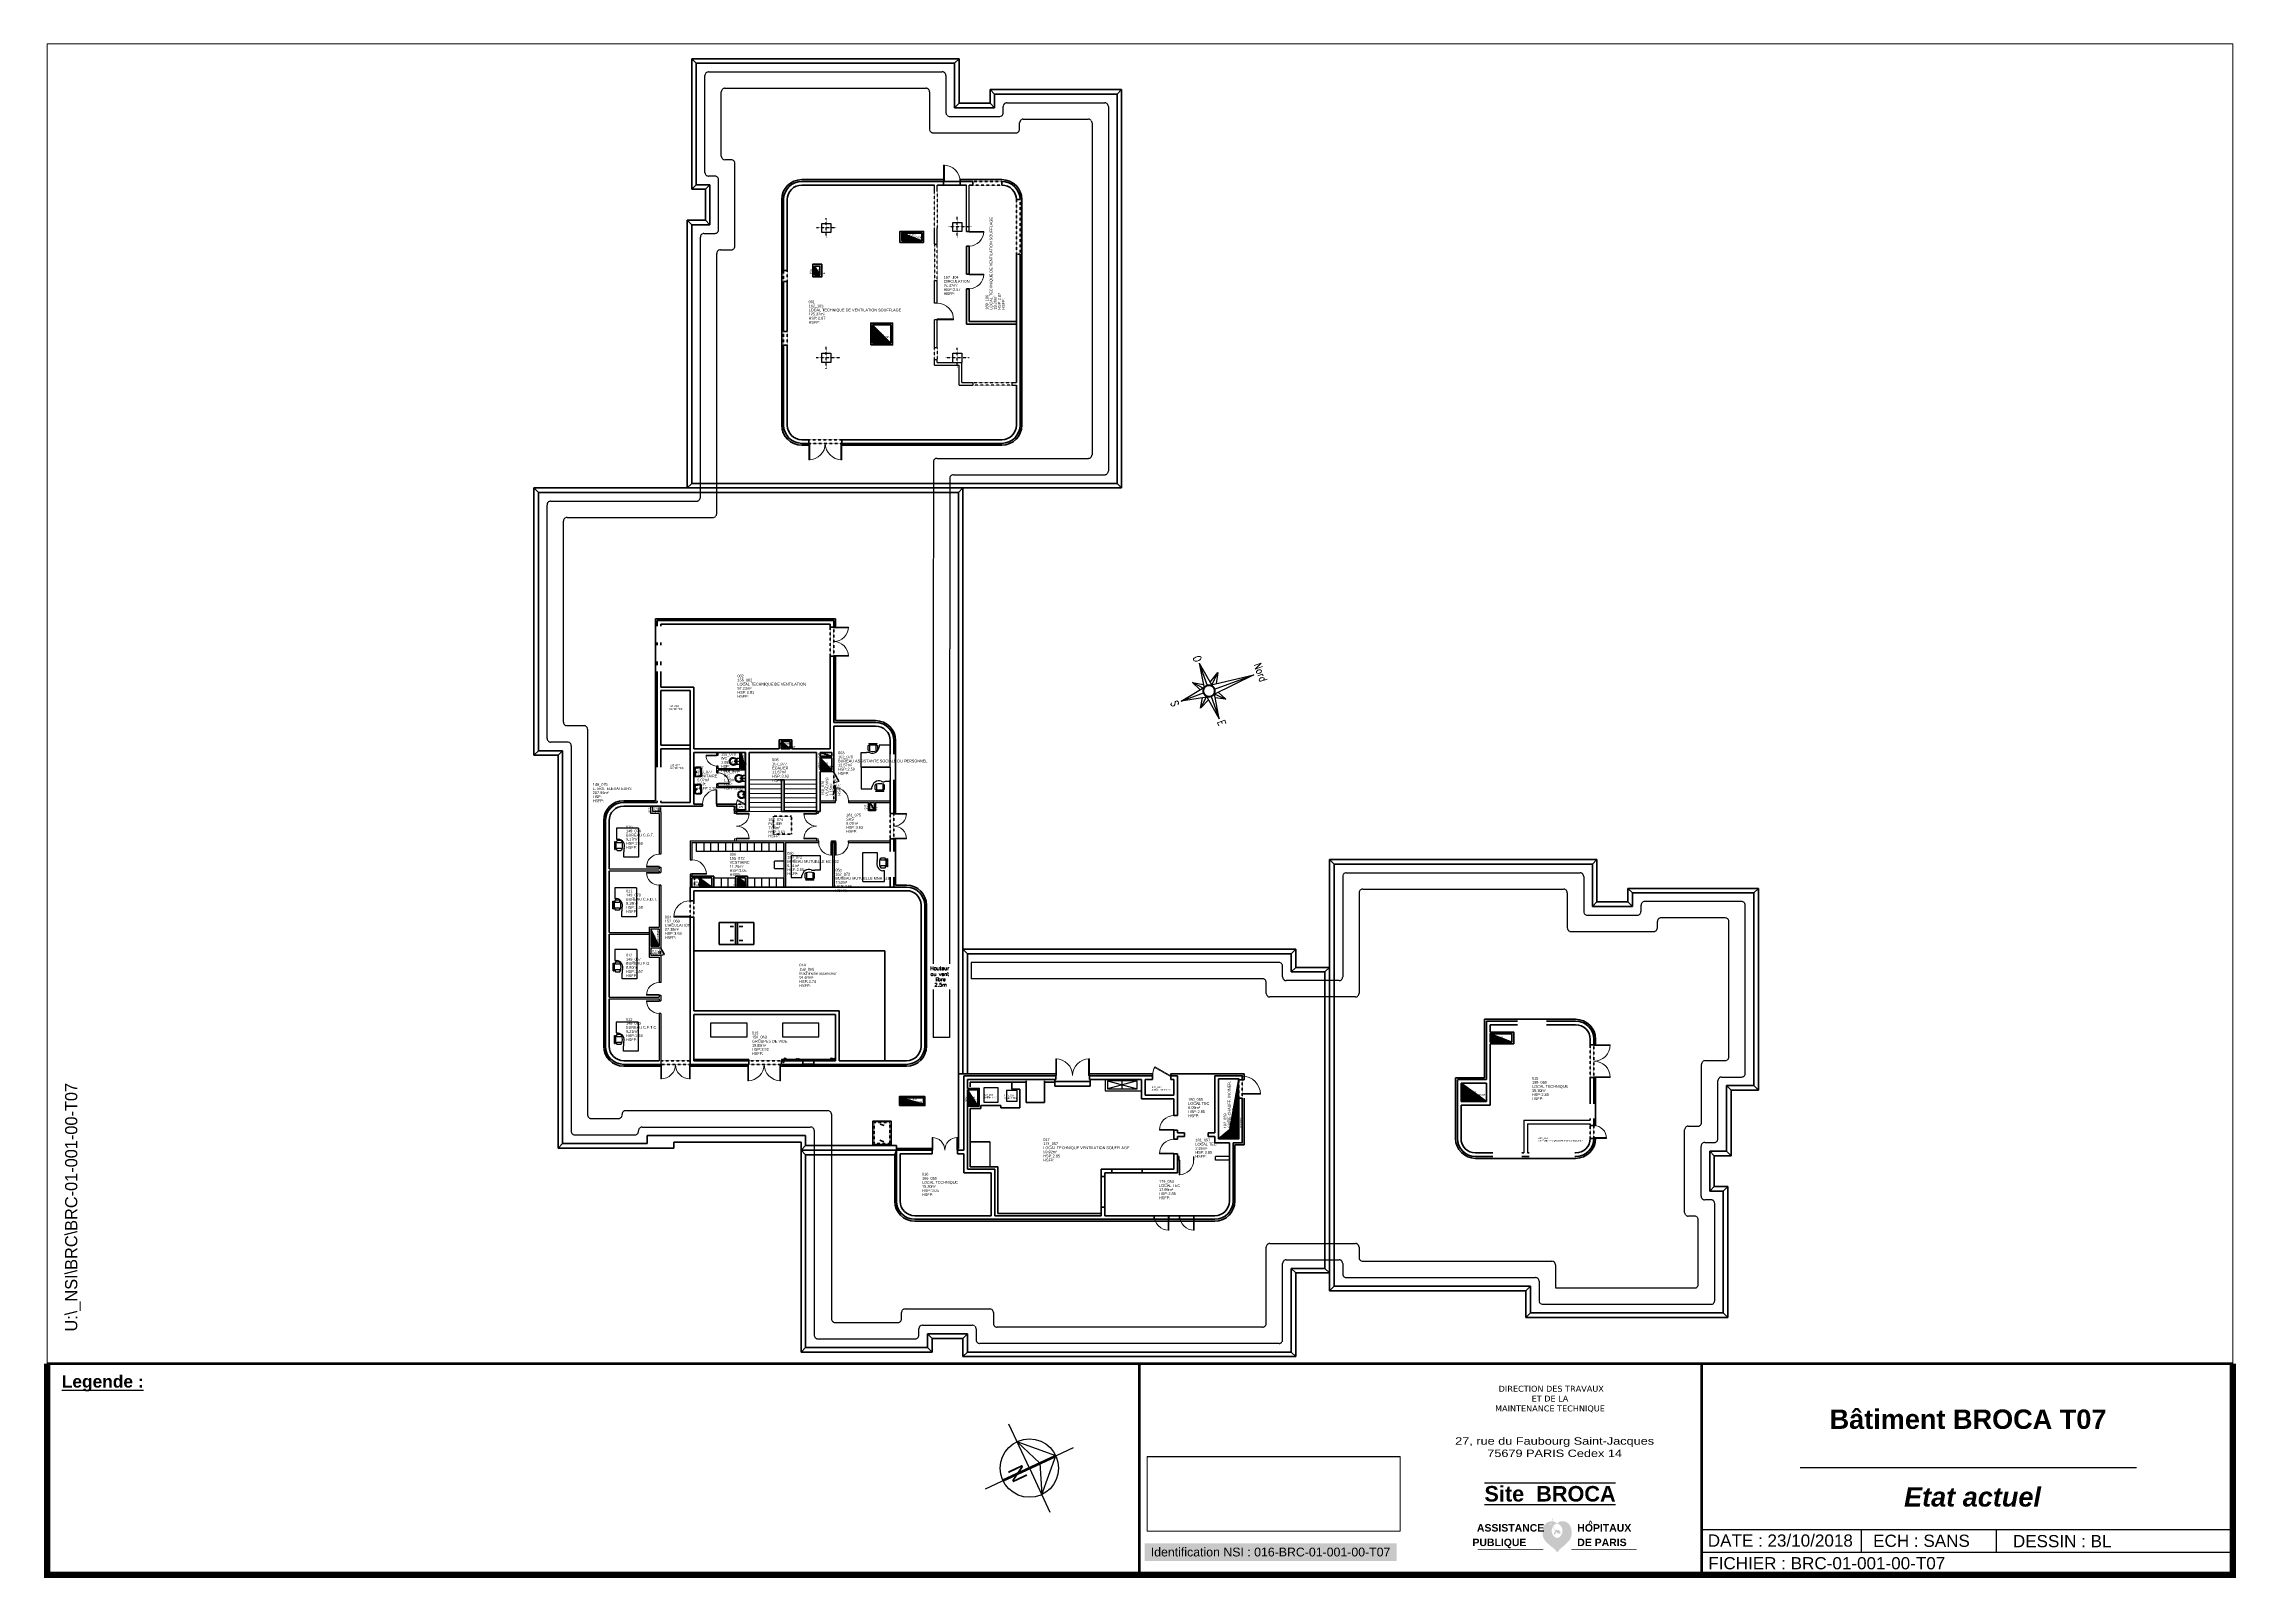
# Paper-space layout 'A3_Sans echelle' of a CAD drawing. Header units: metres, sheet in millimetres. Extents: x 0 to 410, y 0 to 287.
# The model-space entities are those that its viewports show. They can reach past a viewport. Long polylines and large blocks are cut down to what shows.
import ezdxf
from ezdxf.enums import TextEntityAlignment as Align

# ---------------------------------------------------------------- set-up
doc = ezdxf.new("R2010")
doc.units = ezdxf.units.M
doc.header["$LTSCALE"] = 0.5
doc.header["$MEASUREMENT"] = 0
for name, pattern in [('CACHÉ', [0.25, 0.125, -0.125]), ('CONTINU', [0]), ('DISCONTINU', [0.75, 0.5, -0.25]), ('POINTILLÉS', [0.1, 0.05, -0.05])]:
    doc.linetypes.add(name, pattern=pattern)
doc.layers.get('0').update_dxf_attribs({"linetype": 'CONTINUOUS'})
for name, color, linetype in [('001axes', 1, 'CACHÉ'), ('002 poteaux', 5, 'CONTINUOUS'), ('004 cloisons', 7, 'CONTINUOUS'), ('00_Fmult', 7, 'CONTINUOUS'), ('010 rails nacelle', 136, 'CONTINUOUS'), ('011 Sanitaire', 5, 'CONTINUOUS'), ('0_Fmult', 7, 'CONTINUOUS'), ('900 equipement', 190, 'CONTINUOUS'), ('A_Etiqu_Gaine', 8, 'CONTINUOUS'), ('A_Etiqu_Gaine_ancien', 7, 'CONTINUOUS'), ('A_Etiqu_Gaine_code', 8, 'CONTINUOUS'), ('A_Etiqu_Local', 8, 'CONTINUOUS'), ('A_Etiqu_Local_ancien', 8, 'CONTINUOUS'), ('A_Etiqu_Local_HSP', 8, 'CONTINUOUS'), ('CADASTRE', 7, 'CONTINUOUS'), ('Etoile du nord', 7, 'CONTINUOUS')]:
    doc.layers.add(name, color=color, linetype=linetype)
doc.layers.add('003 Mur porteur', color=7, linetype='CONTINUOUS', lineweight=35)
doc.layers.add('A_PORT', color=7, linetype='CONTINUOUS', lineweight=0)
doc.layers.add('Logo', color=7, linetype='CONTINU', plot=False)
doc.styles.add('ANN', font='ARIALN.TTF', dxfattribs={"width": 1.5, "height": 0.1})
doc.styles.add('ARIAL', font='arial.ttf')
doc.styles.add('Attribut', font='arial.ttf')
doc.styles.add('COMPLEX', font='COMPLEX')
doc.styles.add('ROMANS', font='ROMANS')
doc.styles.add('STYLE1', font='arial.ttf', dxfattribs={"height": 0.5})
picture_1 = doc.add_image_def('image1.jpg', size_in_pixel=(1654, 472))

# ---------------------------------------------------------------- blocks, each defined once
blk = doc.blocks.new('Rosev_2')
for p, q in [((0, 0), (-0.487, 1.205)), ((-0.292, 0.723), (-0.723, -0.292)), ((-0.285, -0.115), (-0.292, 0.723)), ((1.205, 0.487), (-1.205, -0.487)), ((0.715, 0.311), (-0.712, -0.265)), ((0.731, 0.273), (-0.696, -0.304)), ((0, 0), (0.487, -1.205)), ((-0.723, -0.292), (0.292, -0.723)), ((0.292, -0.723), (-0.285, -0.115))]:
    blk.add_line(p, q)
blk.add_circle((0, 0), 0.78)
at = {"style": 'ARIAL'}
blk.add_text('N', height=0.416, rotation=112, dxfattribs=at).set_placement((0.516, 0.208), align=Align.CENTER)
blk = doc.blocks.new('Logo_AP-HP_2010')
h = blk.add_hatch(color=5)
h.dxf.hatch_style = 1
h.paths.add_polyline_path([(15.26, 3.54, 0.087951), (15.2, 3.58, 0.077698), (15.12, 3.61, 0.03026), (14.91, 3.63, 0.064219), (14.74, 3.62, 0.053297), (14.54, 3.55, -0.035265), (14.4, 3.73, -0.035265), (14.29, 3.92, -0.038017), (14.19, 4.15, -0.033638), (14.14, 4.36, -0.047979), (14.34, 4.58, -0.080912), (14.54, 4.71, -0.061688), (14.85, 4.8, 0.082171), (14.42, 5.12, 0.104414), (14.01, 5.23, 0.004443), (13.97, 5.23, -0.052513), (13.99, 5.44, -0.052513), (14.05, 5.65, -0.024915), (14.09, 5.74, -0.024915), (14.14, 5.82), (14.03, 5.79, 0.023369), (13.99, 5.71, 0.023369), (13.95, 5.63, 0.05238), (13.9, 5.44, 0.05238), (13.89, 5.23, 0.051008), (13.42, 5.19, 0.090273), (13.04, 5.04, 0.070397), (12.64, 4.71, 0.074613), (12.38, 4.31, 0.054663), (12.18, 3.74, 0.057344), (12.13, 3.17, 0.038155), (12.18, 2.55, 0.062487), (12.29, 2.19, 0.038104), (12.54, 1.73, 0.051084), (12.78, 1.42, 0.010974), (13.14, 1.07, 0.010897), (13.51, 0.73, 0.014069), (13.83, 0.47, -0.009376), (14.31, 0.09, -0.043401), (14.53, -0.13, -0.022183), (14.9, -0.61, -0.022183), (15.26, -0.12, -0.043401), (15.47, 0.1, -0.009376), (15.94, 0.49, 0.014069), (16.26, 0.75, 0.010897), (16.62, 1.1, 0.010974), (16.98, 1.46, 0.051084), (17.21, 1.77, 0.038104), (17.45, 2.24, 0.062487), (17.56, 2.6, 0.038155), (17.6, 3.21, 0.057344), (17.53, 3.78, 0.054663), (17.33, 4.35, 0.074613), (17.05, 4.75, 0.070397), (16.66, 5.07, 0.090273), (16.26, 5.22, 0.064201), (15.68, 5.25, 0.104414), (15.27, 5.13, 0.082171), (14.85, 4.8, -0.061688), (15.15, 4.72, -0.080912), (15.36, 4.59, -0.051096), (15.58, 4.36, -0.052273), (15.74, 4.09, -0.097488), (15.87, 3.59, -0.091605), (15.81, 3.04, -0.052863), (15.68, 2.74, -0.047118), (15.47, 2.45, -0.087865), (15.24, 2.26, -0.067468), (14.88, 2.11, -0.067468), (14.52, 2.25, -0.087865), (14.28, 2.43, -0.047118), (14.07, 2.72, -0.052863), (13.93, 3.02, -0.091605), (13.85, 3.57, -0.097488), (13.97, 4.07, -0.037175), (14.08, 4.27, 0.028309), (14.14, 4.06, 0.028309), (14.22, 3.87, 0.032302), (14.35, 3.66, 0.032302), (14.5, 3.47, 0.048008), (14.4, 3.33, 0.048008), (14.34, 3.17, 0.065182), (14.3, 2.94, 0.065182), (14.32, 2.7, 0.05645), (14.42, 2.76, 0.009836), (14.44, 2.78), (14.52, 2.85, 0.112168), (14.62, 3.07, 0.115868), (14.62, 3.31, 0.064855), (14.8, 3.12, 0.064855), (15.02, 2.99, 0.065591), (15.27, 2.92, 0.065591), (15.54, 2.91, 0.07043), (15.49, 3.17, 0.082203), (15.39, 3.37, 0.028832)])
h.paths.add_polyline_path([(13.55, 4.72, -1), (13.78, 4.72, -1)], flags=16)
at = {"color": 5, "const_width": 0.122}
for points in [[(12.27, 0), (0, 0)], [(29.78, 0), (17.51, 0)]]:
    blk.add_lwpolyline(points, dxfattribs=at)
at = {"color": 5, "char_height": 1.4, "attachment_point": 1, "style": 'ARIAL'}
for s, width, insert in [('\\pxqd;{\\fArial|b1|i0|c0|p34;ASSISTANCE}', 10.3743, (-0.15, 4.72)), ('\\pxqd;{\\fArial|b1|i0|c0|p34;HOPITAUX}', 12.471, (18.64, 4.72)), ('\\pxqd;{\\fArial|b1|i0|c0|p34;PUBLIQUE}', 12.2862, (-0.99, 2)), ('\\pxqd;{\\fArial|b1|i0|c0|p34;DE PARIS}', 12.471, (18.64, 2))]:
    blk.add_mtext_dynamic_manual_height_columns(s, width=width, gutter_width=20, heights=[0], dxfattribs=dict(at, insert=insert))
at = {"insert": (20.7, 5.36), "char_height": 1, "width": 5.387, "attachment_point": 1, "style": 'ARIAL'}
blk.add_mtext('{\\fArial|b1|i0|c0|p34;\\C5;^ }', dxfattribs=at)
blk = doc.blocks.new('LOGAPHP_2010')
blk.add_blockref('Logo_AP-HP_2010', (-259.22, -180.76))
blk = doc.blocks.new('BROCA7-G29')
at = {"layer": '011 Sanitaire', "linetype": 'Continuous'}
for p, q in [((10.079354, 32.141563), (9.96705, 32.141563)), ((10.030526, 32.209923), (10.030526, 32.087852))]:
    blk.add_line(p, q, dxfattribs=at)
blk.add_lwpolyline([(9.939499, 32.342666, 0.092603), (9.844571, 32.33249, 0.097518), (9.764329, 32.290114, 0.107322), (9.708578, 32.220699, 0.116228), (9.689685, 32.140524, 0.11669), (9.708633, 32.06044, 0.108258), (9.764328, 31.991614, 0.098236), (9.844454, 31.950007, 0.092772), (9.939499, 31.940655, 0.094013)], format="xyb", dxfattribs=at)
for points in [[(9.742454, 32.137925, 0.110065), (9.756685, 32.079759, 0.102556), (9.796207, 32.02921, 0.093461), (9.852954, 31.996988, 0.087911), (9.921435, 31.98631, 0.087911), (9.989415, 31.999812, 0.093461), (10.04478, 32.034355, 0.102556), (10.082177, 32.086496, 0.110065), (10.093989, 32.145201, 0.110065), (10.079758, 32.203368, 0.102556), (10.040236, 32.253917, 0.093461), (9.983489, 32.286139, 0.087911), (9.915008, 32.296817, 0.087911), (9.847028, 32.283315, 0.093461), (9.791663, 32.248772, 0.102556), (9.754266, 32.196631, 0.110065)], [(10.165509, 32.312462), (10.23002, 32.312462, -0.414214), (10.26002, 32.282463), (10.260018, 32.005547, -0.414214), (10.23002, 31.975547), (10.165509, 31.975548, -0.414214), (10.135509, 32.005547), (10.135507, 32.282463, -0.414214)]]:
    blk.add_lwpolyline(points, format="xyb", close=True, dxfattribs=at)
for points in [[(9.940194, 32.341759), (9.959558, 32.340063), (9.976744, 32.337961), (9.991918, 32.335533), (10.005246, 32.332861), (10.016895, 32.330026), (10.02703, 32.32711), (10.035818, 32.324194), (10.043423, 32.321359), (10.050013, 32.318687), (10.055754, 32.31626), (10.055754, 32.31626), (10.058358, 32.31516), (10.060813, 32.314138), (10.063143, 32.313188), (10.06537, 32.312306), (10.067516, 32.311487), (10.069604, 32.310727), (10.071657, 32.310022), (10.073697, 32.309367), (10.075746, 32.308758), (10.077828, 32.308189), (10.077828, 32.308189), (10.07996, 32.307658), (10.082139, 32.307162), (10.084355, 32.306701), (10.086602, 32.306272), (10.08887, 32.305875), (10.091151, 32.305509), (10.093437, 32.305172), (10.09572, 32.304863), (10.097991, 32.30458), (10.100242, 32.304324), (10.100242, 32.304324), (10.104666, 32.303883), (10.109006, 32.30353), (10.113292, 32.303254), (10.117554, 32.303048), (10.121821, 32.3029), (10.126125, 32.3028), (10.130494, 32.30274), (10.134959, 32.302709), (10.139549, 32.302698), (10.144296, 32.302696)], [(9.940194, 31.941368), (9.959558, 31.944295), (9.976744, 31.947201), (9.991918, 31.950069), (10.005246, 31.952879), (10.016895, 31.95561), (10.02703, 31.958243), (10.035818, 31.960759), (10.043423, 31.963139), (10.050013, 31.965362), (10.055754, 31.96741), (10.055754, 31.96741), (10.058358, 31.968363), (10.060813, 31.969272), (10.063143, 31.970142), (10.06537, 31.970977), (10.067516, 31.971784), (10.069604, 31.972566), (10.071657, 31.973329), (10.073697, 31.974076), (10.075746, 31.974815), (10.077828, 31.975548), (10.077828, 31.975548), (10.07996, 31.976279), (10.082139, 31.977006), (10.084355, 31.977723), (10.086602, 31.978425), (10.08887, 31.979108), (10.091151, 31.979767), (10.093437, 31.980396), (10.09572, 31.98099), (10.097991, 31.981546), (10.100242, 31.982058), (10.100242, 31.982058), (10.104666, 31.98294), (10.109006, 31.983647), (10.113292, 31.984197), (10.117554, 31.98461), (10.121821, 31.984907), (10.126125, 31.985105), (10.130494, 31.985226), (10.134959, 31.985287), (10.139549, 31.98531), (10.144296, 31.985313)]]:
    blk.add_lwpolyline(points, dxfattribs=at)
for centre, radius in [((10.030526, 32.141563), 0.038283), ((10.030526, 32.141563), 0.027569), ((10.118417, 32.248985), 0.010462), ((10.203866, 32.141563), 0.01664), ((10.203866, 32.141563), 0.016619), ((10.203866, 32.141563), 0.009631), ((10.203866, 32.141563), 0.000007), ((10.118417, 32.039024), 0.010462)]:
    blk.add_circle(centre, radius, dxfattribs=at)
blk = doc.blocks.new('BROCA7-G30')
at = {"layer": '011 Sanitaire', "linetype": 'Continuous'}
for p, q in [((10.399354, 31.206562), (10.287049, 31.206562)), ((10.350526, 31.274921), (10.350526, 31.152851))]:
    blk.add_line(p, q, dxfattribs=at)
blk.add_lwpolyline([(10.259499, 31.407664, 0.092603), (10.16457, 31.397489, 0.097518), (10.084328, 31.355112, 0.107322), (10.028577, 31.285698, 0.116228), (10.009685, 31.205523, 0.11669), (10.028633, 31.125439, 0.108258), (10.084328, 31.056613, 0.098236), (10.164454, 31.015006, 0.092772), (10.259498, 31.005653, 0.094013)], format="xyb", dxfattribs=at)
for points in [[(10.062453, 31.202924, 0.110065), (10.076684, 31.144757, 0.102556), (10.116207, 31.094209, 0.093461), (10.172954, 31.061986, 0.087911), (10.241434, 31.051308, 0.087911), (10.309415, 31.064811, 0.093461), (10.36478, 31.099354, 0.102556), (10.402177, 31.151494, 0.110065), (10.413989, 31.2102, 0.110065), (10.399758, 31.268367, 0.102556), (10.360236, 31.318915, 0.093461), (10.303489, 31.351138, 0.087911), (10.235008, 31.361816, 0.087911), (10.167028, 31.348314, 0.093461), (10.111662, 31.31377, 0.102556), (10.074265, 31.26163, 0.110065)], [(10.485509, 31.37746), (10.550019, 31.37746, -0.414214), (10.580019, 31.347462), (10.580018, 31.070545, -0.414214), (10.550019, 31.040545), (10.485509, 31.040546, -0.414214), (10.455509, 31.070545), (10.455506, 31.347462, -0.414214)]]:
    blk.add_lwpolyline(points, format="xyb", close=True, dxfattribs=at)
for points in [[(10.260194, 31.406757), (10.279557, 31.405062), (10.296743, 31.40296), (10.311917, 31.400532), (10.325246, 31.39786), (10.336895, 31.395025), (10.34703, 31.392109), (10.355817, 31.389193), (10.363423, 31.386358), (10.370013, 31.383686), (10.375754, 31.381258), (10.375754, 31.381258), (10.378358, 31.380159), (10.380813, 31.379136), (10.383143, 31.378186), (10.38537, 31.377304), (10.387516, 31.376486), (10.389604, 31.375726), (10.391657, 31.375021), (10.393696, 31.374366), (10.395746, 31.373756), (10.397828, 31.373188), (10.397828, 31.373188), (10.39996, 31.372657), (10.402138, 31.372161), (10.404355, 31.371699), (10.406601, 31.371271), (10.40887, 31.370874), (10.411151, 31.370507), (10.413437, 31.37017), (10.41572, 31.369861), (10.417991, 31.369579), (10.420242, 31.369322), (10.420242, 31.369322), (10.424666, 31.368881), (10.429005, 31.368528), (10.433291, 31.368253), (10.437553, 31.368046), (10.441821, 31.367898), (10.446124, 31.367799), (10.450494, 31.367739), (10.454959, 31.367708), (10.459549, 31.367696), (10.464295, 31.367695)], [(10.260194, 31.006367), (10.279557, 31.009293), (10.296743, 31.0122), (10.311917, 31.015068), (10.325246, 31.017877), (10.336895, 31.020608), (10.34703, 31.023242), (10.355817, 31.025758), (10.363423, 31.028138), (10.370013, 31.030361), (10.375754, 31.032408), (10.375754, 31.032408), (10.378358, 31.033361), (10.380813, 31.03427), (10.383143, 31.03514), (10.38537, 31.035976), (10.387516, 31.036783), (10.389604, 31.037565), (10.391657, 31.038327), (10.393696, 31.039075), (10.395746, 31.039813), (10.397828, 31.040546), (10.397828, 31.040546), (10.39996, 31.041278), (10.402138, 31.042005), (10.404355, 31.042722), (10.406601, 31.043424), (10.40887, 31.044107), (10.411151, 31.044765), (10.413437, 31.045394), (10.41572, 31.045989), (10.417991, 31.046545), (10.420242, 31.047057), (10.420242, 31.047057), (10.424666, 31.047939), (10.429005, 31.048645), (10.433291, 31.049196), (10.437553, 31.049609), (10.441821, 31.049905), (10.446124, 31.050104), (10.450494, 31.050224), (10.454959, 31.050286), (10.459549, 31.050309), (10.464295, 31.050312)]]:
    blk.add_lwpolyline(points, dxfattribs=at)
for centre, radius in [((10.350526, 31.206562), 0.038283), ((10.350526, 31.206562), 0.027569), ((10.438416, 31.313984), 0.010462), ((10.523866, 31.206562), 0.01664), ((10.523866, 31.206562), 0.016619), ((10.523866, 31.206562), 0.009631), ((10.523866, 31.206562), 0.000007), ((10.438416, 31.104023), 0.010462)]:
    blk.add_circle(centre, radius, dxfattribs=at)
blk = doc.blocks.new('BROCA7-G37')
at = {"layer": '011 Sanitaire', "linetype": 'Continuous'}
for points in [[(7.829145, 30.604473), (7.832112, 30.648431), (7.835041, 30.685664), (7.837951, 30.71678), (7.840862, 30.742393), (7.843793, 30.763111), (7.846763, 30.779547), (7.849791, 30.792311), (7.852895, 30.802014), (7.856096, 30.809267), (7.859413, 30.81468), (7.859413, 30.81468), (7.861124, 30.81688), (7.862896, 30.818804), (7.864755, 30.820481), (7.866728, 30.821943), (7.868842, 30.823219), (7.871124, 30.82434), (7.8736, 30.825337), (7.876298, 30.82624), (7.879244, 30.827079), (7.882465, 30.827885), (7.882465, 30.827885), (7.889777, 30.829475), (7.898131, 30.83103), (7.907364, 30.832524), (7.91731, 30.833933), (7.927805, 30.835231), (7.938684, 30.836393), (7.949782, 30.837394), (7.960936, 30.83821), (7.971979, 30.838815), (7.982748, 30.839184)], [(7.829145, 30.60783), (7.832112, 30.563868), (7.835041, 30.526633), (7.837951, 30.495515), (7.840862, 30.469902), (7.843793, 30.449183), (7.846763, 30.432748), (7.849791, 30.419985), (7.852895, 30.410283), (7.856096, 30.40303), (7.859413, 30.397617), (7.859413, 30.397617), (7.861124, 30.395417), (7.862896, 30.393493), (7.864755, 30.391815), (7.866728, 30.390353), (7.868842, 30.389077), (7.871124, 30.387955), (7.8736, 30.386957), (7.876298, 30.386054), (7.879244, 30.385214), (7.882465, 30.384407), (7.882465, 30.384407), (7.889779, 30.382815), (7.898148, 30.381259), (7.907422, 30.379764), (7.917449, 30.378353), (7.928077, 30.377052), (7.939155, 30.375885), (7.950531, 30.374878), (7.962053, 30.374054), (7.97357, 30.37344), (7.98493, 30.373058)]]:
    blk.add_lwpolyline(points, dxfattribs=at)
blk = doc.blocks.new('BROCA7-G38')
at = {"layer": '011 Sanitaire', "linetype": 'Continuous'}
for points in [[(8.131178, 30.604473), (8.130786, 30.648431), (8.129917, 30.685664), (8.128612, 30.71678), (8.126906, 30.742393), (8.124839, 30.763111), (8.122448, 30.779547), (8.119771, 30.792311), (8.116846, 30.802014), (8.113711, 30.809267), (8.110405, 30.81468), (8.110405, 30.81468), (8.108693, 30.81688), (8.106922, 30.818804), (8.105063, 30.820481), (8.10309, 30.821943), (8.100976, 30.823219), (8.098695, 30.82434), (8.096218, 30.825337), (8.093521, 30.82624), (8.090575, 30.827079), (8.087354, 30.827885), (8.087354, 30.827885), (8.080042, 30.829475), (8.071688, 30.83103), (8.062455, 30.832524), (8.052508, 30.833933), (8.042012, 30.835231), (8.031132, 30.836393), (8.020033, 30.837394), (8.008879, 30.83821), (7.997835, 30.838815), (7.987066, 30.839184)], [(8.131178, 30.60783), (8.130786, 30.563868), (8.129917, 30.526633), (8.128612, 30.495515), (8.126906, 30.469902), (8.124839, 30.449183), (8.122448, 30.432748), (8.119771, 30.419985), (8.116846, 30.410283), (8.113711, 30.40303), (8.110405, 30.397617), (8.110405, 30.397617), (8.108693, 30.395417), (8.106922, 30.393493), (8.105063, 30.391815), (8.10309, 30.390353), (8.100976, 30.389077), (8.098695, 30.387955), (8.096218, 30.386957), (8.093521, 30.386054), (8.090575, 30.385214), (8.087354, 30.384407), (8.087354, 30.384407), (8.08004, 30.382815), (8.07167, 30.381259), (8.062396, 30.379764), (8.052368, 30.378353), (8.041739, 30.377052), (8.030661, 30.375885), (8.019285, 30.374878), (8.007762, 30.374054), (7.996245, 30.37344), (7.984884, 30.373058)]]:
    blk.add_lwpolyline(points, dxfattribs=at)
blk = doc.blocks.new('BROCA7-G36')
at = {"layer": '011 Sanitaire'}
for name in ['BROCA7-G37', 'BROCA7-G38']:
    blk.add_blockref(name, (0, 0), dxfattribs=at)
blk = doc.blocks.new('BROCA7-G35')
at = {"layer": '011 Sanitaire', "linetype": 'Continuous'}
for p, q in [((7.750303, 30.854336), (7.750303, 30.35902)), ((7.775206, 30.854336), (7.775206, 30.35902)), ((7.883848, 30.604702), (7.883848, 30.667934)), ((7.883848, 30.604702), (7.832792, 30.604702)), ((7.883848, 30.604702), (7.883848, 30.541485)), ((7.883848, 30.604702), (7.934904, 30.604702))]:
    blk.add_line(p, q, dxfattribs=at)
for points in [[(8.18202, 30.604702), (8.181258, 30.656125), (8.179986, 30.699686), (8.178226, 30.736104), (8.176001, 30.766101), (8.173336, 30.790399), (8.170253, 30.809717), (8.166775, 30.824779), (8.162925, 30.836304), (8.158727, 30.845013), (8.154203, 30.851628), (8.154203, 30.851628), (8.15182, 30.854366), (8.149321, 30.856792), (8.146666, 30.858938), (8.143816, 30.860835), (8.140731, 30.862515), (8.13737, 30.864009), (8.133694, 30.865349), (8.129662, 30.866567), (8.125235, 30.867693), (8.120373, 30.868759), (8.120373, 30.868759), (8.115055, 30.869791), (8.109338, 30.87079), (8.103298, 30.871751), (8.097011, 30.872667), (8.090552, 30.873535), (8.083999, 30.874349), (8.077426, 30.875103), (8.07091, 30.875793), (8.064528, 30.876413), (8.058355, 30.876959), (8.058355, 30.876959), (8.052439, 30.877425), (8.046721, 30.877808), (8.041112, 30.878106), (8.035524, 30.878316), (8.029869, 30.878434), (8.02406, 30.87846), (8.018008, 30.878389), (8.011626, 30.878219), (8.004825, 30.877947), (7.997518, 30.877572), (7.997518, 30.877572), (7.981172, 30.876506), (7.96259, 30.875053), (7.941911, 30.873252), (7.919278, 30.871145), (7.89483, 30.868772), (7.868708, 30.866173), (7.841054, 30.86339), (7.812008, 30.860462), (7.78171, 30.857431), (7.750303, 30.854336)], [(8.18202, 30.608639), (8.181258, 30.557219), (8.179986, 30.513662), (8.178226, 30.477247), (8.176001, 30.447251), (8.173336, 30.422955), (8.170253, 30.403636), (8.166775, 30.388575), (8.162925, 30.37705), (8.158727, 30.368339), (8.154203, 30.361723), (8.154203, 30.361723), (8.15182, 30.358984), (8.149321, 30.356557), (8.146666, 30.35441), (8.143816, 30.352512), (8.140731, 30.350832), (8.13737, 30.349337), (8.133694, 30.347996), (8.129662, 30.346779), (8.125235, 30.345652), (8.120373, 30.344586), (8.120373, 30.344586), (8.115055, 30.343554), (8.109338, 30.342556), (8.103298, 30.341596), (8.097011, 30.34068), (8.090552, 30.339814), (8.083999, 30.339001), (8.077426, 30.338248), (8.07091, 30.337559), (8.064528, 30.336939), (8.058355, 30.336395), (8.058355, 30.336395), (8.052439, 30.335929), (8.046721, 30.335547), (8.041112, 30.335249), (8.035524, 30.33504), (8.029869, 30.334921), (8.02406, 30.334896), (8.018008, 30.334967), (8.011626, 30.335137), (8.004825, 30.335409), (7.997518, 30.335784), (7.997518, 30.335784), (7.981172, 30.33685), (7.96259, 30.338303), (7.941911, 30.340104), (7.919278, 30.342211), (7.89483, 30.344584), (7.868708, 30.347183), (7.841054, 30.349966), (7.812008, 30.352894), (7.78171, 30.355925), (7.750303, 30.35902)]]:
    blk.add_lwpolyline(points, dxfattribs=at)
for centre, radius in [((7.802366, 30.604702), 0.020417), ((7.802366, 30.704205), 0.018922), ((7.802366, 30.704205), 0.014404), ((7.883848, 30.604702), 0.038702), ((7.883848, 30.604702), 0.027388), ((7.802366, 30.505215), 0.018922), ((7.802366, 30.505215), 0.014404)]:
    blk.add_circle(centre, radius, dxfattribs=at)
at = {"layer": '011 Sanitaire'}
blk.add_blockref('BROCA7-G36', (0, 0), dxfattribs=at)
blk = doc.blocks.new('Chaise de bureau')
at = {"linetype": 'Continuous'}
for p, q in [((-8.5, 0), (-8.5, -1)), ((-8.5, 0), (8.5, 0)), ((8.5, 0), (8.5, -1)), ((-10.5, -5), (-10.5, -14)), ((-8.5, -3), (-8.5, -4)), ((-8.5, -3), (8.5, -3)), ((-8.5, -15), (-8.5, -16)), ((-6.5, -14), (-6.5, -5)), ((-2, -3), (-2, -1.9355)), ((2, -1.9576), (2, -3)), ((6.5, -5), (6.5, -14)), ((8.5, -3), (8.5, -4)), ((8.5, -15), (8.5, -16)), ((10.5, -14), (10.5, -5))]:
    blk.add_line(p, q, dxfattribs=at)
for centre, radius, start, end in [((-8.5, -6.5), 2.5, 36.8699, 143.1301), ((-8.5, -12.5), 2.5, 216.8699, 323.1301), ((0, 34.625), 36.625, 256.5803, 283.4197), ((0, 19.625), 36.625, 256.5803, 283.4197), ((8.5, -6.5), 2.5, 36.8699, 143.1301), ((8.5, -12.5), 2.5, 216.8699, 323.1301)]:
    blk.add_arc(centre, radius, start, end, dxfattribs=at)
blk = doc.blocks.new('table')
at = {"layer": '900 equipement', "linetype": 'Continuous'}
for p, q in [((0, 1.2), (1.6, 1.2)), ((0, 1.2), (0, 0)), ((1.6, 1.2), (1.6, 0.4)), ((0, 0), (0.6, 0)), ((0.6, 0), (0.6, 0.1)), ((1.6, 0.4), (1.3, 0.4))]:
    blk.add_line(p, q, dxfattribs=at)
for centre, radius, start, end in [((0.98, 0.053), 0.382, 71.3694, 172.9633), ((1.229, 0.77), 0.377, 250.1842, 280.8651)]:
    blk.add_arc(centre, radius, start, end, dxfattribs=at)
blk = doc.blocks.new('A_Etiqu_Local')
at = {"style": 'Attribut', "flags": 1}
for tag, p in [('CODE_HOPITAL', (-0.446, 1.632)), ('CODE_SITE', (-0.446, 1.407)), ('CODE_BATIMENT', (-0.446, 1.182)), ('CODE_SECTEUR', (-0.446, 0.957)), ('CODE_ETAGE', (-0.446, 0.732)), ('SECTEUR_ACTIVITE', (-0.446, -1.068)), ('NOM_NORMALISE', (-0.446, -0.843)), ('VOLUME', (-0.446, -1.518)), ('SOUS_SECTEUR_ACTIVITE', (-0.446, -1.293)), ('SERVICE', (-0.446, -1.743)), ('CODE_UG', (-0.446, -1.968)), ('CODE_UA', (-0.446, -2.193)), ('CODE_POLE', (-0.446, -2.418)), ('OCCUPANT_EXTERNE', (-0.446, -2.643)), ('ACCES_HANDICAPES', (-0.446, -3.093)), ('DISPONIBILITE', (-0.446, -2.868)), ('NATURE_SOL', (-0.446, -3.318)), ('RISQUE_LABORATOIRE', (-0.446, -3.543)), ('AMIANTE', (-0.446, -3.768))]:
    blk.add_attdef(tag, p, '', height=0.15, dxfattribs=at)
at = {"layer": 'A_Etiqu_Local', "style": 'Attribut'}
for tag, p in [('CODE_PIECE', (-0.446, 0.282)), ('NOM_USAGE', (-0.446, 0.057)), ('SURFACE', (-0.446, -0.168))]:
    blk.add_attdef(tag, p, '', height=0.15, dxfattribs=at)
at = {"layer": 'A_Etiqu_Local_ancien', "style": 'Attribut'}
blk.add_attdef('CODE_PIECE_ANCIEN', (-0.446, 0.507), '', height=0.15, dxfattribs=at)
at = {"layer": 'A_Etiqu_Local_HSP', "style": 'Attribut'}
for s, p in [('HSP:', (-0.446, -0.393)), ('HSFP:', (-0.446, -0.618))]:
    blk.add_text(s, height=0.15, dxfattribs=at).set_placement(p)
for tag, p in [('HSP', (0.069, -0.393)), ('HSFP', (0.198, -0.618))]:
    blk.add_attdef(tag, p, '', height=0.15, dxfattribs=at)
blk = doc.blocks.new('A_Etiqu_Gaine')
at = {"style": 'Attribut', "flags": 1}
for tag, p in [('CODE_HOPITAL', (-0.432, 0.865)), ('CODE_SITE', (-0.432, 0.715)), ('CODE_BATIMENT', (-0.432, 0.565)), ('CODE_SECTEUR', (-0.432, 0.415)), ('CODE_ETAGE', (-0.432, 0.265)), ('SECTEUR_ACTIVITE', (-0.432, -0.485)), ('NOM_NORMALISE', (-0.432, -0.335)), ('SOUS_SECTEUR_ACTIVITE', (-0.432, -0.635)), ('SURFACE', (-0.432, -0.785)), ('CODE_UG', (-0.432, -0.935)), ('CODE_POLE', (-0.432, -1.085)), ('AMIANTE', (-0.432, -1.235))]:
    blk.add_attdef(tag, p, '', height=0.1, dxfattribs=at)
at = {"layer": 'A_Etiqu_Gaine', "style": 'Attribut'}
blk.add_attdef('NOM_USAGE', (-0.432, -0.185), '', height=0.1, dxfattribs=at)
at = {"layer": 'A_Etiqu_Gaine_ancien', "style": 'Attribut'}
blk.add_attdef('CODE_PIECE_ANCIEN', (-0.432, 0.115), '', height=0.1, dxfattribs=at)
at = {"layer": 'A_Etiqu_Gaine_code', "style": 'Attribut'}
blk.add_attdef('CODE_PIECE', (-0.432, -0.035), '', height=0.1, dxfattribs=at)
blk = doc.blocks.new('GEMETO-G8')
at = {"layer": 'Etoile du nord', "color": 7, "linetype": 'Continuous'}
for p, q in [((782.24, 5926.03), (786.26, 5919.11)), ((782.24, 5926.03), (783.82, 5918.16)), ((782.24, 5926.03), (784.78, 5918.98)), ((785.64, 5919.07), (799.44, 5922.34)), ((785.7, 5920.08), (788.15, 5923.11)), ((786.17, 5918.91), (788.15, 5923.11)), ((799.44, 5922.34), (786.85, 5916.22)), ((787.09, 5917.9), (799.43, 5922.36)), ((788.15, 5923.11), (787.61, 5919.54)), ((776.68, 5914.06), (784.24, 5918.67)), ((780.15, 5919.98), (783.59, 5919.31)), ((782.55, 5917.64), (780.15, 5919.98)), ((783.76, 5918.04), (780.15, 5919.98)), ((776.66, 5914.13), (783.7, 5916.68)), ((785.28, 5915.49), (776.68, 5914.06)), ((782.71, 5911.91), (783.31, 5915.17)), ((784.61, 5915.67), (782.85, 5912.04)), ((784.7, 5915.4), (788.55, 5908.55)), ((786.01, 5915.6), (788.55, 5908.55)), ((786.98, 5916.43), (790.66, 5914.69)), ((788.55, 5908.55), (787.1, 5916.38)), ((790.66, 5914.69), (787.32, 5915.18)), ((788.29, 5916.92), (790.66, 5914.69)), ((785.22, 5914.47), (782.85, 5912.04))]:
    blk.add_line(p, q, dxfattribs=at)
at = {"layer": 'Etoile du nord', "color": 7, "linetype": 'Continuous', "const_width": 0.6}
blk.add_lwpolyline([(783.6, 5917.41, 1), (787.19, 5917.17, 1)], format="xyb", close=True, dxfattribs=at)
at = {"layer": 'Etoile du nord', "color": 7, "linetype": 'Continuous', "style": 'COMPLEX', "width": 0.8}
blk.add_text('O', height=2.4, rotation=289.8655, dxfattribs=at).set_placement((780.87, 5926.15), align=Align.RIGHT)
for s, p in [('Nord', (800.44, 5922.73)), ('S', (773.49, 5912.93))]:
    blk.add_text(s, height=2.4, rotation=289.8655, dxfattribs=at).set_placement(p, align=Align.CENTER)
blk.add_text('E', height=2.4, rotation=289.8655, dxfattribs=at).set_placement((787.97, 5907.61))

msp = doc.modelspace()

# ---------------------------------------------------------------- linework, layer by layer
at = {"layer": '001axes', "color": 8}
for p, q in [((159.864, 106.602), (159.864, 107.689)), ((167.064, 106.602), (167.064, 107.752)), ((160.614, 100.002), (159.314, 100.002)), ((167.714, 100.002), (166.414, 100.002))]:
    msp.add_line(p, q, dxfattribs=at)
at = {"layer": '001axes', "color": 8, "linetype": 'CACHÉ'}
for p, q in [((160.408, 107.146), (159.321, 107.146)), ((167.864, 107.202), (166.564, 107.202)), ((159.864, 99.402), (159.864, 100.602)), ((167.064, 99.452), (167.064, 100.552))]:
    msp.add_line(p, q, dxfattribs=at)
at = {"layer": '002 poteaux', "color": 8, "linetype": 'Continuous'}
msp.add_line((166.814, 99.752), (167.314, 99.752), dxfattribs=at)
for points in [[(167.314, 106.952), (166.814, 106.952), (166.814, 107.452), (167.314, 107.452)], [(160.114, 106.896), (159.614, 106.896), (159.614, 107.396), (160.114, 107.396)], [(160.114, 99.752), (159.614, 99.752), (159.614, 100.252), (160.114, 100.252)]]:
    msp.add_lwpolyline(points, close=True, dxfattribs=at)
msp.add_lwpolyline([(166.814, 99.752), (166.814, 100.252), (167.314, 100.252), (167.314, 99.752)], dxfattribs=at)
at = {"layer": '003 Mur porteur', "color": 8, "linetype": 'Continuous'}
for p, q in [((152.464, 116.452), (167.164, 116.452)), ((152.464, 109.272), (152.464, 116.452)), ((152.464, 116.452), (152.714, 116.202)), ((152.714, 116.202), (166.914, 116.202)), ((152.714, 109.522), (152.714, 116.202)), ((166.914, 116.202), (167.164, 116.452)), ((166.914, 116.202), (166.914, 113.752)), ((167.164, 116.452), (167.164, 114.002)), ((168.864, 114.752), (176.094, 114.752)), ((168.864, 114.752), (169.114, 114.502)), ((168.864, 114.002), (168.864, 114.752)), ((169.114, 114.502), (175.844, 114.502)), ((169.114, 113.752), (169.114, 114.502)), ((175.844, 114.502), (176.094, 114.752)), ((175.844, 114.502), (175.844, 93.102)), ((176.094, 114.752), (176.094, 92.852)), ((166.914, 113.752), (167.164, 114.002)), ((167.164, 114.002), (168.864, 114.002)), ((168.864, 114.002), (169.114, 113.752)), ((166.914, 113.752), (169.114, 113.752)), ((152.464, 109.272), (152.714, 109.522)), ((153.464, 109.522), (152.714, 109.522)), ((153.214, 109.272), (153.464, 109.522)), ((153.464, 107.322), (153.464, 109.522)), ((158.514, 109.802), (166.314, 109.802)), ((158.514, 109.702), (166.314, 109.702)), ((158.514, 109.502), (165.814, 109.502)), ((165.964, 109.502), (166.314, 109.502)), ((166.314, 109.702), (166.314, 109.502)), ((167.214, 109.802), (169.514, 109.802)), ((167.214, 109.702), (167.914, 109.702)), ((167.214, 109.502), (167.214, 109.702)), ((167.214, 109.502), (167.564, 109.502)), ((167.714, 109.502), (167.914, 109.502)), ((167.914, 109.702), (167.914, 109.502)), ((169.514, 109.702), (169.514, 109.502)), ((153.214, 109.272), (152.464, 109.272)), ((153.214, 109.272), (153.214, 107.572)), ((157.414, 108.702), (157.414, 96.302)), ((157.514, 108.702), (157.514, 104.802)), ((157.714, 108.702), (157.714, 104.802)), ((170.314, 108.702), (170.514, 108.702)), ((170.614, 96.302), (170.614, 108.702)), ((152.214, 92.852), (152.214, 107.572)), ((152.214, 107.572), (152.464, 107.322)), ((152.214, 107.572), (153.214, 107.572)), ((153.214, 107.572), (153.464, 107.322)), ((152.464, 93.102), (152.464, 107.322)), ((152.464, 107.322), (153.464, 107.322)), ((167.714, 106.952), (167.564, 106.952)), ((164.014, 106.867), (165.114, 106.437)), ((164.064, 106.437), (164.064, 106.848)), ((164.112, 106.437), (164.112, 106.829)), ((164.16, 106.437), (164.16, 106.81)), ((164.208, 106.437), (164.208, 106.79)), ((164.256, 106.437), (164.256, 106.773)), ((164.304, 106.437), (164.304, 106.754)), ((164.352, 106.437), (164.352, 106.735)), ((164.4, 106.437), (164.4, 106.716)), ((164.448, 106.437), (164.448, 106.698)), ((164.496, 106.437), (164.496, 106.679)), ((164.544, 106.437), (164.544, 106.66)), ((164.592, 106.437), (164.592, 106.641)), ((164.64, 106.437), (164.64, 106.622)), ((164.688, 106.437), (164.688, 106.604)), ((164.736, 106.437), (164.736, 106.585)), ((164.784, 106.437), (164.784, 106.566)), ((164.832, 106.437), (164.832, 106.547)), ((164.88, 106.437), (164.88, 106.529)), ((164.928, 106.437), (164.928, 106.51)), ((164.976, 106.437), (164.976, 106.491)), ((165.024, 106.437), (165.024, 106.472)), ((167.714, 106.152), (167.564, 106.152)), ((167.564, 104.602), (167.564, 106.152)), ((167.714, 104.602), (167.714, 106.152)), ((170.314, 98.652), (170.314, 105.702)), ((170.514, 96.302), (170.514, 105.702)), ((159.214, 105.052), (159.514, 104.552)), ((159.262, 104.552), (159.262, 104.972)), ((157.714, 104.802), (157.514, 104.802)), ((159.31, 104.552), (159.31, 104.892)), ((159.358, 104.552), (159.358, 104.802)), ((159.406, 104.552), (159.406, 104.732)), ((159.454, 104.552), (159.454, 104.652)), ((159.502, 104.552), (159.502, 104.572)), ((167.714, 104.602), (167.564, 104.602)), ((157.514, 104.202), (157.514, 101.452)), ((157.714, 104.202), (157.514, 104.202)), ((157.714, 104.202), (157.714, 101.452)), ((167.564, 101.852), (167.564, 103.802)), ((167.714, 103.802), (167.564, 103.802)), ((167.714, 102.002), (167.714, 103.802)), ((167.714, 102.002), (170.314, 102.002)), ((157.714, 101.452), (157.514, 101.452)), ((162.405, 101.814), (163.405, 100.814)), ((162.455, 100.814), (162.455, 101.764)), ((162.503, 100.814), (162.503, 101.716)), ((162.551, 100.814), (162.551, 101.668)), ((162.599, 100.814), (162.599, 101.62)), ((162.647, 100.814), (162.647, 101.572)), ((162.695, 100.814), (162.695, 101.524)), ((162.743, 100.814), (162.743, 101.477)), ((162.791, 100.814), (162.791, 101.429)), ((170.314, 101.852), (167.564, 101.852)), ((162.839, 100.814), (162.839, 101.381)), ((162.887, 100.814), (162.887, 101.333)), ((162.935, 100.814), (162.935, 101.285)), ((162.983, 100.814), (162.983, 101.237)), ((163.031, 100.814), (163.031, 101.189)), ((163.079, 100.814), (163.079, 101.141)), ((163.127, 100.814), (163.127, 101.093)), ((163.175, 100.814), (163.175, 101.045)), ((163.223, 100.814), (163.223, 100.997)), ((163.271, 100.814), (163.271, 100.949)), ((157.514, 100.702), (157.514, 96.302)), ((157.714, 100.702), (157.514, 100.702)), ((157.714, 100.702), (157.714, 96.302)), ((163.319, 100.814), (163.319, 100.901)), ((163.369, 100.814), (163.369, 100.851)), ((170.314, 96.302), (170.314, 98.502)), ((158.514, 95.502), (158.909, 95.502)), ((158.909, 95.502), (158.909, 95.202)), ((160.709, 95.502), (169.514, 95.502)), ((160.709, 95.202), (160.709, 95.502)), ((158.514, 95.302), (158.909, 95.302)), ((158.514, 95.202), (158.909, 95.202)), ((160.709, 95.302), (169.514, 95.302)), ((160.709, 95.202), (169.514, 95.202)), ((152.214, 92.852), (152.464, 93.102)), ((175.844, 93.102), (152.464, 93.102)), ((175.844, 93.102), (176.094, 92.852)), ((143.784, 78.152), (143.784, 92.852)), ((143.784, 92.852), (176.094, 92.852)), ((143.784, 92.852), (144.034, 92.602)), ((144.034, 78.402), (144.034, 92.602)), ((144.034, 92.602), (167.124, 92.602)), ((167.374, 92.852), (167.124, 92.602)), ((167.124, 92.602), (167.124, 56.532)), ((167.374, 92.852), (167.374, 60.624)), ((150.474, 85.652), (150.474, 75.653)), ((150.474, 85.652), (160.374, 85.652)), ((150.574, 85.552), (160.274, 85.552)), ((150.574, 85.552), (150.574, 85.252)), ((150.774, 85.352), (160.074, 85.352)), ((150.774, 85.352), (150.774, 85.252)), ((160.074, 85.202), (160.074, 85.352)), ((160.274, 85.202), (160.274, 85.552)), ((160.374, 85.202), (160.374, 85.652)), ((160.274, 85.202), (160.074, 85.202)), ((150.574, 84.352), (150.574, 84.202)), ((150.774, 84.352), (150.774, 84.202)), ((160.074, 78.502), (160.074, 83.6)), ((160.074, 83.6), (160.274, 83.6)), ((160.274, 79.953), (160.274, 83.6)), ((160.374, 80.053), (160.374, 83.6)), ((150.574, 83.302), (150.574, 83.102)), ((150.774, 83.302), (150.774, 83.102)), ((150.574, 82.752), (150.574, 77.502)), ((150.774, 82.752), (150.774, 81.902)), ((152.574, 81.902), (150.774, 81.902)), ((152.574, 81.902), (152.574, 78.502)), ((150.774, 81.702), (150.774, 78.702)), ((152.374, 81.702), (150.774, 81.702)), ((152.374, 81.702), (152.374, 75.553)), ((160.274, 79.953), (162.574, 79.953)), ((160.374, 80.053), (162.574, 80.053)), ((160.274, 79.753), (160.274, 77.253)), ((160.274, 79.753), (162.574, 79.753)), ((157.274, 78.502), (157.274, 79.002)), ((157.274, 79.002), (157.974, 79.002)), ((157.374, 78.502), (157.374, 78.902)), ((157.374, 78.902), (157.874, 78.902)), ((157.374, 78.902), (157.874, 78.502)), ((157.422, 78.502), (157.422, 78.864)), ((157.47, 78.502), (157.47, 78.826)), ((157.874, 78.502), (157.874, 78.902)), ((157.974, 78.502), (157.974, 79.002)), ((163.374, 78.953), (163.374, 78.203)), ((163.574, 78.953), (163.574, 78.203)), ((163.674, 78.953), (163.674, 74.953)), ((143.784, 78.152), (144.034, 78.402)), ((145.364, 78.402), (144.034, 78.402)), ((145.114, 78.152), (145.364, 78.402)), ((145.364, 78.402), (145.364, 56.802)), ((152.374, 78.702), (150.774, 78.702)), ((152.374, 78.502), (150.774, 78.502)), ((150.774, 78.502), (150.774, 77.502)), ((152.574, 78.502), (157.274, 78.502)), ((157.374, 78.502), (157.874, 78.502)), ((157.518, 78.502), (157.518, 78.787)), ((157.566, 78.502), (157.566, 78.749)), ((157.614, 78.502), (157.614, 78.711)), ((157.662, 78.502), (157.662, 78.672)), ((157.71, 78.502), (157.71, 78.634)), ((157.758, 78.502), (157.758, 78.595)), ((157.806, 78.502), (157.806, 78.557)), ((157.854, 78.502), (157.854, 78.519)), ((157.974, 78.502), (160.074, 78.502)), ((145.114, 78.152), (143.784, 78.152)), ((145.114, 78.152), (145.114, 56.552)), ((152.574, 78.302), (152.574, 75.453)), ((155.424, 78.302), (152.574, 78.302)), ((155.424, 75.153), (155.424, 78.302)), ((155.624, 78.302), (159.324, 78.302)), ((155.624, 75.053), (155.624, 78.302)), ((159.324, 78.302), (159.324, 75.103)), ((160.174, 78.302), (159.524, 78.302)), ((159.524, 78.103), (159.524, 78.302)), ((159.524, 78.302), (160.174, 78.103)), ((159.524, 78.103), (160.174, 78.103)), ((159.524, 78.003), (160.174, 77.353)), ((159.524, 78.003), (160.174, 78.003)), ((159.524, 78.003), (159.524, 77.353)), ((159.572, 77.353), (159.572, 77.955)), ((159.62, 77.353), (159.62, 77.907)), ((159.668, 77.353), (159.668, 77.859)), ((159.716, 77.353), (159.716, 77.811)), ((160.174, 78.103), (160.174, 78.302)), ((160.174, 78.003), (160.174, 77.353)), ((159.524, 77.353), (160.174, 77.353)), ((159.764, 77.353), (159.764, 77.763)), ((159.812, 77.353), (159.812, 77.715)), ((159.86, 77.353), (159.86, 77.667)), ((159.908, 77.353), (159.908, 77.619)), ((159.956, 77.353), (159.956, 77.571)), ((160.004, 77.353), (160.004, 77.523)), ((160.052, 77.353), (160.052, 77.475)), ((160.1, 77.353), (160.1, 77.427)), ((160.148, 77.353), (160.148, 77.379)), ((159.524, 77.253), (160.274, 77.253)), ((159.524, 77.253), (159.524, 75.053)), ((157.399, 76.803), (157.549, 76.803)), ((157.399, 75.053), (157.399, 76.803)), ((157.549, 75.103), (157.549, 76.803)), ((163.374, 76.803), (163.374, 74.953)), ((163.574, 76.803), (163.574, 74.953)), ((148.724, 75.653), (150.474, 75.653)), ((148.724, 75.553), (150.574, 75.553)), ((148.724, 75.353), (153.053, 75.353)), ((150.574, 75.652), (150.574, 75.553)), ((150.774, 75.652), (150.774, 75.553)), ((150.774, 75.553), (152.374, 75.553)), ((152.574, 75.453), (153.053, 75.453)), ((153.053, 75.353), (153.053, 75.453)), ((153.854, 75.453), (154.924, 75.453)), ((153.854, 75.453), (153.854, 75.353)), ((153.854, 75.353), (154.824, 75.353)), ((154.824, 75.053), (154.824, 75.353)), ((154.924, 75.153), (154.924, 75.453)), ((162.249, 75.553), (162.499, 75.153)), ((154.824, 75.053), (155.624, 75.053)), ((154.924, 75.153), (155.424, 75.153)), ((157.399, 75.053), (159.524, 75.053)), ((159.324, 75.103), (157.549, 75.103)), ((163.574, 74.953), (163.374, 74.953)), ((147.624, 74.553), (147.624, 62.153)), ((147.724, 74.553), (147.724, 62.153)), ((147.924, 74.553), (147.924, 71.903)), ((160.146, 73.353), (160.374, 73.353)), ((163.374, 73.553), (163.574, 73.553)), ((163.374, 73.553), (163.374, 72.853)), ((163.574, 73.553), (163.574, 72.853)), ((163.674, 73.553), (163.674, 71.003)), ((187.524, 72.412), (187.524, 48.702)), ((202.224, 72.412), (187.524, 72.412)), ((187.524, 72.412), (187.774, 72.162)), ((202.224, 72.412), (201.974, 72.162)), ((202.224, 70.082), (202.224, 72.412)), ((147.924, 71.803), (147.924, 68.403)), ((187.774, 72.162), (187.774, 48.952)), ((187.774, 72.162), (201.974, 72.162)), ((201.974, 72.162), (201.974, 69.832)), ((152.374, 71.503), (153.674, 71.503)), ((152.474, 71.403), (152.474, 70.903)), ((152.474, 71.403), (153.574, 71.403)), ((153.574, 70.903), (152.874, 71.403)), ((152.922, 70.903), (152.922, 71.369)), ((152.97, 70.903), (152.97, 71.334)), ((153.018, 70.903), (153.018, 71.3)), ((153.574, 71.403), (153.574, 70.903)), ((153.674, 71.503), (153.674, 70.903)), ((154.874, 71.503), (155.524, 71.503)), ((154.974, 71.403), (154.974, 70.903)), ((154.974, 71.403), (155.313, 71.232)), ((154.974, 71.403), (155.424, 71.403)), ((155.022, 70.903), (155.022, 71.379)), ((155.07, 70.903), (155.07, 71.354)), ((155.118, 70.903), (155.118, 71.33)), ((155.166, 70.903), (155.166, 71.306)), ((155.424, 71.403), (155.424, 70.903)), ((155.524, 71.503), (155.524, 70.903)), ((163.374, 71.453), (163.374, 70.903)), ((163.574, 71.453), (163.574, 70.903)), ((150.774, 71.003), (150.674, 71.003)), ((152.374, 70.903), (164.274, 70.903)), ((152.374, 70.903), (152.374, 70.153)), ((153.066, 70.903), (153.066, 71.266)), ((153.114, 70.903), (153.114, 71.231)), ((153.162, 70.903), (153.162, 71.197)), ((153.21, 70.903), (153.21, 71.153)), ((153.258, 70.903), (153.258, 71.129)), ((153.306, 70.903), (153.306, 71.094)), ((153.354, 70.903), (153.354, 71.06)), ((153.402, 70.903), (153.402, 71.026)), ((153.45, 70.903), (153.45, 70.992)), ((153.498, 70.903), (153.498, 70.957)), ((153.546, 70.903), (153.546, 70.923)), ((155.214, 70.903), (155.214, 71.282)), ((155.262, 70.903), (155.262, 71.258)), ((155.31, 70.903), (155.31, 71.234)), ((155.313, 71.232), (155.424, 70.903)), ((155.358, 70.903), (155.358, 71.099)), ((155.406, 70.903), (155.406, 70.957)), ((163.674, 71.003), (164.274, 71.003)), ((164.249, 70.903), (164.274, 70.903)), ((211.104, 70.832), (203.924, 70.832)), ((203.924, 70.832), (203.924, 70.082)), ((203.924, 70.832), (204.174, 70.582)), ((211.104, 70.832), (210.854, 70.582)), ((211.104, 59.732), (211.104, 70.832)), ((152.574, 70.703), (164.274, 70.703)), ((152.574, 70.703), (152.574, 70.153)), ((210.854, 70.582), (204.174, 70.582)), ((204.174, 69.832), (204.174, 70.582)), ((210.854, 59.982), (210.854, 70.582)), ((152.574, 70.153), (152.374, 70.153)), ((165.074, 69.903), (165.074, 62.153)), ((165.274, 69.903), (165.274, 62.153)), ((165.374, 69.903), (165.374, 62.153)), ((202.224, 70.082), (201.974, 69.832)), ((201.974, 69.832), (204.174, 69.832)), ((203.924, 70.082), (202.224, 70.082)), ((203.924, 70.082), (204.174, 69.832)), ((152.374, 69.253), (152.374, 61.153)), ((152.374, 69.253), (152.574, 69.253)), ((152.574, 69.253), (152.574, 64.098)), ((147.924, 68.303), (147.924, 64.853)), ((154.581, 68.733), (154.768, 68.733)), ((155.267, 68.733), (155.081, 68.733)), ((154.581, 67.972), (154.768, 67.972)), ((155.267, 67.972), (155.081, 67.972)), ((163.074, 67.398), (152.574, 67.398)), ((155.874, 67.753), (153.974, 67.753)), ((163.074, 67.398), (163.074, 61.353)), ((185.674, 67.482), (167.374, 67.482)), ((167.374, 67.482), (167.624, 67.232)), ((185.424, 67.232), (185.674, 67.482)), ((185.674, 66.482), (185.674, 67.482)), ((167.624, 67.232), (167.624, 60.624)), ((185.424, 67.232), (167.624, 67.232)), ((185.424, 66.232), (185.424, 67.232)), ((185.424, 66.232), (185.674, 66.482)), ((187.524, 66.482), (185.674, 66.482)), ((187.274, 66.232), (187.524, 66.482)), ((187.274, 66.232), (185.424, 66.232)), ((187.274, 66.232), (187.274, 49.932)), ((147.924, 64.753), (147.924, 62.153)), ((160.574, 64.098), (152.574, 64.098)), ((152.574, 63.898), (152.574, 61.353)), ((160.374, 63.898), (152.574, 63.898)), ((160.374, 63.898), (160.374, 61.353)), ((160.574, 64.098), (160.574, 61.353)), ((196.054, 63.632), (196.054, 60.414)), ((196.054, 63.632), (201.054, 63.632)), ((196.154, 63.532), (196.154, 60.314)), ((196.154, 63.532), (197.854, 63.532)), ((196.354, 63.332), (196.354, 62.932)), ((196.354, 63.332), (197.854, 63.332)), ((199.454, 63.532), (201.054, 63.532)), ((199.454, 63.332), (201.054, 63.332)), ((196.354, 62.832), (197.554, 62.382)), ((196.402, 62.382), (196.402, 62.814)), ((196.45, 62.382), (196.45, 62.796)), ((196.498, 62.382), (196.498, 62.778)), ((196.546, 62.382), (196.546, 62.76)), ((196.354, 62.282), (196.354, 58.914)), ((196.594, 62.382), (196.594, 62.742)), ((196.642, 62.382), (196.642, 62.724)), ((196.69, 62.382), (196.69, 62.706)), ((196.738, 62.382), (196.738, 62.688)), ((196.786, 62.382), (196.786, 62.67)), ((196.834, 62.382), (196.834, 62.652)), ((196.882, 62.382), (196.882, 62.634)), ((196.93, 62.382), (196.93, 62.607)), ((196.978, 62.382), (196.978, 62.598)), ((197.026, 62.382), (197.026, 62.58)), ((197.074, 62.382), (197.074, 62.562)), ((197.122, 62.382), (197.122, 62.544)), ((197.17, 62.382), (197.17, 62.526)), ((197.218, 62.382), (197.218, 62.508)), ((197.266, 62.382), (197.266, 62.49)), ((197.314, 62.382), (197.314, 62.472)), ((197.362, 62.382), (197.362, 62.454)), ((197.41, 62.382), (197.41, 62.436)), ((197.458, 62.382), (197.458, 62.418)), ((197.506, 62.382), (197.506, 62.4)), ((201.854, 62.532), (201.854, 62.23)), ((202.054, 62.532), (202.054, 62.23)), ((202.154, 62.532), (202.154, 62.23)), ((201.854, 62.23), (202.054, 62.23)), ((148.724, 61.353), (150.674, 61.353)), ((152.574, 61.428), (155.604, 61.428)), ((152.574, 61.353), (155.604, 61.353)), ((155.604, 61.153), (155.604, 61.353)), ((157.404, 61.428), (160.374, 61.428)), ((157.404, 61.353), (160.374, 61.353)), ((157.404, 61.153), (157.404, 61.353)), ((158.569, 61.353), (158.569, 61.153)), ((159.169, 61.353), (159.169, 61.153)), ((164.274, 61.353), (160.574, 61.353)), ((148.724, 61.153), (150.774, 61.153)), ((148.724, 61.053), (150.774, 61.053)), ((152.374, 61.153), (155.604, 61.153)), ((152.374, 61.053), (155.549, 61.053)), ((157.349, 61.053), (164.274, 61.053)), ((157.404, 61.153), (164.274, 61.153)), ((167.124, 60.624), (172.475, 60.624)), ((167.424, 60.524), (167.424, 56.432)), ((167.424, 60.524), (172.475, 60.524)), ((167.624, 60.324), (172.475, 60.324)), ((167.624, 60.324), (167.624, 59.834)), ((170.855, 59.054), (170.855, 60.249)), ((171.855, 59.054), (171.855, 60.249)), ((172.425, 59.954), (172.425, 60.324)), ((172.475, 60.324), (172.475, 60.524)), ((174.325, 60.624), (177.799, 60.624)), ((174.325, 60.324), (174.325, 60.524)), ((174.325, 60.524), (177.799, 60.524)), ((174.325, 60.324), (177.185, 60.324)), ((174.375, 59.954), (174.375, 60.324)), ((177.185, 59.25), (177.185, 60.324)), ((177.385, 59.45), (177.385, 60.324)), ((177.385, 60.324), (177.799, 60.324)), ((177.799, 60.324), (177.799, 60.624)), ((178.799, 60.624), (182.825, 60.624)), ((178.799, 60.624), (178.799, 60.524)), ((178.799, 60.324), (178.799, 60.524)), ((178.799, 60.524), (179.174, 60.524)), ((178.799, 60.324), (178.974, 60.324)), ((178.974, 59.45), (178.974, 60.324)), ((179.174, 58.333), (179.174, 60.524)), ((182.051, 57.57), (182.548, 60.352)), ((182.548, 60.302), (182.825, 60.302)), ((182.825, 60.624), (182.825, 60.302)), ((194.454, 60.414), (196.054, 60.414)), ((194.454, 60.414), (194.454, 57.082)), ((194.554, 60.314), (196.154, 60.314)), ((194.554, 60.307), (194.554, 57.082)), ((201.854, 60.432), (201.854, 58.982)), ((202.054, 60.432), (201.854, 60.432)), ((202.054, 60.432), (202.054, 58.982)), ((202.154, 60.432), (202.154, 57.782)), ((167.624, 59.759), (167.624, 55.39)), ((167.624, 59.759), (168.199, 58.857)), ((167.774, 60.174), (170.855, 60.174)), ((167.774, 60.174), (167.774, 59.909)), ((170.055, 59.794), (170.055, 60.174)), ((170.055, 59.794), (170.505, 59.794)), ((170.505, 58.764), (170.505, 59.794)), ((171.855, 60.174), (172.425, 60.174)), ((174.375, 60.214), (172.425, 60.214)), ((174.375, 59.954), (172.425, 59.954)), ((182.478, 57.06), (182.478, 59.935)), ((182.526, 57.06), (182.526, 60.224)), ((194.754, 60.114), (196.154, 60.114)), ((194.754, 60.114), (196.154, 59.114)), ((194.754, 60.114), (194.754, 59.114)), ((194.802, 59.114), (194.802, 60.079)), ((194.85, 59.114), (194.85, 60.045)), ((194.898, 59.114), (194.898, 60.011)), ((194.946, 59.114), (194.946, 59.976)), ((194.994, 59.114), (194.994, 59.942)), ((195.042, 59.114), (195.042, 59.908)), ((195.09, 59.114), (195.09, 59.874)), ((195.138, 59.114), (195.138, 59.839)), ((195.186, 59.114), (195.186, 59.805)), ((195.234, 59.114), (195.234, 59.771)), ((196.154, 60.114), (196.154, 59.114)), ((209.354, 56.382), (209.354, 59.982)), ((209.604, 59.732), (209.354, 59.982)), ((209.354, 59.982), (210.854, 59.982)), ((211.104, 59.732), (210.854, 59.982)), ((163.958, 59.307), (165.208, 58.957)), ((164.006, 58.957), (164.006, 59.294)), ((164.054, 58.957), (164.054, 59.28)), ((164.102, 58.957), (164.102, 59.267)), ((164.15, 58.957), (164.15, 59.253)), ((164.198, 58.957), (164.198, 59.24)), ((167.672, 58.857), (167.672, 59.684)), ((167.72, 58.857), (167.72, 59.609)), ((167.768, 58.857), (167.768, 59.533)), ((167.816, 58.857), (167.816, 59.458)), ((167.864, 58.857), (167.864, 59.383)), ((167.912, 58.857), (167.912, 59.313)), ((177.185, 59.25), (178.974, 59.25)), ((177.385, 59.45), (178.974, 59.45)), ((178.974, 58.333), (178.974, 59.25)), ((182.382, 57.06), (182.382, 59.358)), ((182.43, 57.06), (182.43, 59.646)), ((182.548, 59.302), (182.725, 59.302)), ((182.825, 59.302), (182.825, 56.732)), ((195.282, 59.114), (195.282, 59.737)), ((195.33, 59.114), (195.33, 59.702)), ((195.378, 59.114), (195.378, 59.668)), ((195.426, 59.114), (195.426, 59.634)), ((195.474, 59.114), (195.474, 59.591)), ((195.522, 59.114), (195.522, 59.565)), ((195.57, 59.114), (195.57, 59.531)), ((195.618, 59.114), (195.618, 59.497)), ((195.666, 59.114), (195.666, 59.462)), ((195.714, 59.114), (195.714, 59.428)), ((195.762, 59.114), (195.762, 59.394)), ((195.81, 59.114), (195.81, 59.36)), ((195.858, 59.114), (195.858, 59.325)), ((195.906, 59.114), (195.906, 59.291)), ((195.954, 59.114), (195.954, 59.257)), ((209.604, 56.132), (209.604, 59.732)), ((209.604, 59.732), (211.104, 59.732)), ((164.246, 58.957), (164.246, 59.227)), ((164.294, 58.957), (164.294, 59.213)), ((164.342, 58.957), (164.342, 59.2)), ((164.39, 58.957), (164.39, 59.186)), ((164.438, 58.957), (164.438, 59.173)), ((164.486, 58.957), (164.486, 59.159)), ((164.534, 58.957), (164.534, 59.146)), ((164.582, 58.957), (164.582, 59.133)), ((164.63, 58.957), (164.63, 59.119)), ((164.678, 58.957), (164.678, 59.106)), ((164.726, 58.957), (164.726, 59.092)), ((164.774, 58.957), (164.774, 59.079)), ((164.822, 58.957), (164.822, 59.065)), ((164.869, 58.957), (164.869, 59.052)), ((164.917, 58.957), (164.917, 59.038)), ((164.965, 58.957), (164.965, 59.025)), ((165.013, 58.957), (165.013, 59.012)), ((165.061, 58.957), (165.061, 58.998)), ((165.109, 58.957), (165.109, 58.985)), ((165.157, 58.957), (165.157, 58.971)), ((167.96, 58.857), (167.96, 59.226)), ((168.008, 58.857), (168.008, 59.14)), ((168.056, 58.857), (168.056, 59.082)), ((168.104, 58.857), (168.104, 59.006)), ((168.152, 58.857), (168.152, 58.931)), ((168.349, 58.882), (168.349, 58.732)), ((168.349, 58.882), (169.46, 58.882)), ((169.46, 58.764), (169.46, 58.882)), ((169.46, 58.764), (170.505, 58.764)), ((170.855, 59.054), (171.855, 59.054)), ((182.286, 57.06), (182.286, 58.78)), ((182.334, 57.06), (182.334, 59.069)), ((194.754, 59.114), (196.154, 59.114)), ((194.754, 58.914), (196.354, 58.914)), ((194.754, 58.914), (194.754, 57.082)), ((196.002, 59.114), (196.002, 59.222)), ((196.05, 59.114), (196.05, 59.188)), ((196.098, 59.114), (196.098, 59.154)), ((167.774, 58.732), (167.774, 55.51)), ((167.774, 58.732), (168.349, 58.732)), ((178.974, 58.333), (179.174, 58.333)), ((182.19, 57.06), (182.19, 58.411)), ((182.238, 57.06), (182.238, 58.7)), ((162.819, 57.869), (163.052, 57.782)), ((182.095, 57.06), (182.095, 57.834)), ((182.143, 57.06), (182.143, 58.122)), ((201.854, 58.182), (201.854, 58.082)), ((201.854, 57.882), (201.854, 57.782)), ((201.854, 57.782), (202.154, 57.782)), ((202.054, 58.182), (202.054, 57.782)), ((150.014, 57.232), (158.724, 57.232)), ((150.014, 56.802), (150.014, 57.232)), ((158.724, 57.232), (158.724, 56.682)), ((178.974, 57.033), (178.974, 57.532)), ((178.974, 57.532), (179.174, 57.532)), ((179.174, 57.382), (179.174, 57.532)), ((179.55, 57.382), (179.174, 57.382)), ((179.55, 57.182), (179.55, 57.382)), ((180.85, 57.182), (180.85, 57.382)), ((181.225, 57.382), (180.85, 57.382)), ((181.423, 57.06), (182.051, 57.57)), ((181.663, 57.06), (181.663, 57.255)), ((181.711, 57.06), (181.711, 57.294)), ((181.759, 57.06), (181.759, 57.333)), ((181.807, 57.06), (181.807, 57.372)), ((181.855, 57.06), (181.855, 57.411)), ((181.903, 57.06), (181.903, 57.45)), ((181.951, 57.06), (181.951, 57.489)), ((181.999, 57.06), (181.999, 57.528)), ((182.047, 57.06), (182.047, 57.567)), ((145.114, 56.552), (145.364, 56.802)), ((145.364, 56.802), (150.014, 56.802)), ((151.474, 56.882), (158.474, 56.882)), ((151.474, 56.552), (151.474, 56.882)), ((158.474, 56.882), (158.474, 45.332)), ((163.03, 56.895), (162.797, 56.982)), ((167.774, 56.897), (168.844, 56.897)), ((178.974, 57.033), (179.174, 57.033)), ((179.55, 57.182), (179.174, 57.182)), ((179.174, 57.033), (179.174, 57.182)), ((181.225, 57.182), (180.85, 57.182)), ((181.471, 57.06), (181.471, 57.099)), ((181.519, 57.06), (181.519, 57.138)), ((181.567, 57.06), (181.567, 57.177)), ((181.615, 57.06), (181.615, 57.216)), ((182.024, 56.832), (182.024, 53.632)), ((182.224, 56.832), (182.224, 53.632)), ((182.324, 56.732), (182.324, 53.632)), ((182.324, 56.732), (182.825, 56.732)), ((201.854, 57.082), (201.854, 57.082)), ((202.054, 57.082), (201.854, 57.082)), ((145.114, 56.552), (151.474, 56.552)), ((158.474, 56.432), (158.724, 56.682)), ((158.474, 56.432), (163.724, 56.432)), ((158.474, 56.432), (158.724, 56.182)), ((158.724, 56.682), (163.724, 56.682)), ((163.624, 56.182), (163.724, 56.432)), ((163.724, 56.432), (163.724, 56.682)), ((163.724, 56.532), (165.674, 56.532)), ((163.724, 56.432), (165.674, 56.432)), ((163.724, 56.432), (163.724, 53.632)), ((163.924, 56.232), (165.674, 56.232)), ((163.924, 56.232), (163.924, 53.632)), ((165.674, 56.232), (165.674, 56.432)), ((167.074, 56.532), (167.124, 56.532)), ((167.074, 56.432), (167.424, 56.432)), ((167.074, 56.432), (167.074, 56.232)), ((167.074, 56.232), (167.424, 56.232)), ((167.424, 56.232), (167.424, 55.19)), ((178.974, 55.39), (178.974, 56.232)), ((178.974, 56.232), (179.174, 56.232)), ((179.174, 55.19), (179.174, 56.232)), ((195.554, 56.282), (196.504, 56.282)), ((198.104, 56.282), (198.204, 56.282)), ((198.404, 56.282), (198.504, 56.282)), ((201.004, 56.282), (201.054, 56.282)), ((208.424, 54.182), (208.424, 56.382)), ((208.674, 56.132), (208.424, 56.382)), ((208.424, 56.382), (209.354, 56.382)), ((209.604, 56.132), (209.354, 56.382)), ((158.724, 56.182), (163.624, 56.182)), ((158.724, 56.182), (158.724, 45.582)), ((163.624, 56.182), (163.624, 53.632)), ((195.554, 56.082), (196.504, 56.082)), ((195.554, 55.982), (201.054, 55.982)), ((198.104, 56.082), (198.504, 56.082)), ((201.004, 56.082), (201.054, 56.082)), ((208.674, 54.432), (208.674, 56.132)), ((208.674, 56.132), (209.604, 56.132)), ((167.624, 55.39), (169.124, 55.39)), ((167.774, 55.51), (169.284, 55.51)), ((169.124, 55.39), (169.124, 52.832)), ((169.284, 52.952), (169.284, 55.51)), ((174.974, 55.39), (178.974, 55.39)), ((174.974, 55.39), (174.974, 52.832)), ((175.558, 55.19), (175.558, 55.39)), ((177.218, 55.182), (177.218, 55.382)), ((167.424, 55.19), (168.924, 55.19)), ((168.924, 55.19), (168.924, 52.832)), ((174.974, 54.982), (175.174, 54.982)), ((175.174, 55.19), (179.174, 55.19)), ((175.174, 55.19), (175.174, 52.832)), ((208.674, 54.432), (208.424, 54.182)), ((209.424, 54.432), (208.674, 54.432)), ((209.424, 54.432), (209.174, 54.182)), ((209.424, 47.232), (209.424, 54.432)), ((209.174, 54.182), (208.424, 54.182)), ((209.174, 47.482), (209.174, 54.182)), ((174.974, 53.308), (175.174, 53.308)), ((164.724, 52.832), (168.924, 52.832)), ((169.124, 52.832), (174.974, 52.832)), ((169.284, 52.952), (174.974, 52.952)), ((175.174, 52.832), (181.224, 52.832)), ((177.895, 52.832), (177.895, 52.632)), ((178.696, 52.832), (178.696, 52.632)), ((179.286, 52.832), (179.286, 52.632)), ((164.724, 52.632), (181.224, 52.632)), ((164.724, 52.532), (181.224, 52.532)), ((185.424, 49.932), (187.274, 49.932)), ((185.424, 45.332), (185.424, 49.932)), ((185.674, 49.682), (185.424, 49.932)), ((187.524, 49.682), (187.274, 49.932)), ((185.674, 49.682), (187.524, 49.682)), ((185.674, 45.082), (185.674, 49.682)), ((187.524, 48.702), (187.774, 48.952)), ((187.524, 48.702), (198.324, 48.702)), ((187.774, 48.952), (198.574, 48.952)), ((198.324, 48.702), (198.574, 48.952)), ((198.324, 48.702), (198.324, 47.232)), ((198.574, 48.952), (198.574, 47.482)), ((198.324, 47.232), (198.574, 47.482)), ((198.324, 47.232), (209.424, 47.232)), ((198.574, 47.482), (209.174, 47.482)), ((209.424, 47.232), (209.174, 47.482)), ((165.674, 46.082), (165.424, 46.332)), ((165.424, 45.582), (165.424, 46.332)), ((165.424, 46.332), (167.624, 46.332)), ((167.374, 46.082), (167.624, 46.332)), ((167.624, 46.332), (167.624, 45.332)), ((165.674, 45.332), (165.674, 46.082)), ((165.674, 46.082), (167.374, 46.082)), ((167.374, 46.082), (167.374, 45.082)), ((158.474, 45.332), (158.724, 45.582)), ((158.474, 45.332), (165.674, 45.332)), ((158.724, 45.582), (165.424, 45.582)), ((165.674, 45.332), (165.424, 45.582)), ((167.374, 45.082), (167.624, 45.332)), ((185.424, 45.332), (167.624, 45.332)), ((185.674, 45.082), (185.424, 45.332)), ((167.374, 45.082), (185.674, 45.082))]:
    msp.add_line(p, q, dxfattribs=at)
at = {"layer": '003 Mur porteur', "color": 8, "linetype": 'DISCONTINU'}
for p, q in [((167.214, 109.702), (166.314, 109.702)), ((166.314, 109.502), (167.214, 109.502))]:
    msp.add_line(p, q, dxfattribs=at)
at = {"layer": '003 Mur porteur', "color": 8, "linetype": 'POINTILLÉS'}
msp.add_line((167.214, 109.802), (167.214, 109.702), dxfattribs=at)
at = {"layer": '003 Mur porteur', "color": 8, "linetype": 'CACHÉ'}
for p, q in [((167.914, 109.702), (169.514, 109.702)), ((169.514, 109.502), (167.914, 109.502)), ((170.314, 108.702), (170.314, 105.702)), ((170.514, 105.702), (170.514, 108.702)), ((170.314, 105.702), (170.514, 105.702)), ((157.514, 104.202), (157.514, 104.952)), ((157.714, 104.802), (157.714, 104.202)), ((157.514, 100.702), (157.514, 101.452)), ((157.714, 101.452), (157.714, 100.702)), ((160.709, 95.502), (158.909, 95.502)), ((158.909, 95.302), (160.709, 95.302)), ((160.074, 85.202), (160.074, 83.6)), ((160.274, 83.6), (160.274, 85.202)), ((160.274, 77.253), (160.274, 75.653)), ((154.924, 75.453), (155.424, 75.453)), ((163.374, 74.953), (163.374, 73.553)), ((163.574, 73.553), (163.574, 74.953)), ((152.624, 71.403), (152.624, 70.903)), ((152.874, 71.403), (152.874, 70.903)), ((152.374, 69.253), (152.374, 70.153)), ((152.574, 70.153), (152.574, 69.253)), ((201.854, 60.432), (201.854, 62.23)), ((202.054, 62.23), (202.054, 60.432)), ((150.774, 61.353), (152.374, 61.353)), ((157.404, 61.353), (155.604, 61.353)), ((152.374, 61.153), (150.774, 61.153)), ((155.604, 61.153), (157.404, 61.153)), ((182.548, 59.302), (182.548, 60.302)), ((182.725, 60.302), (182.725, 59.302)), ((201.854, 57.082), (201.854, 57.782)), ((202.054, 57.782), (202.054, 57.082))]:
    msp.add_line(p, q, dxfattribs=at)
at = {"layer": '003 Mur porteur', "color": 8, "lineweight": 0}
for p, q in [((155.624, 76.803), (157.399, 76.803)), ((155.624, 76.553), (157.399, 76.553)), ((159.324, 76.803), (157.549, 76.803)), ((159.324, 76.553), (157.549, 76.553)), ((155.624, 76.303), (157.399, 76.303)), ((155.624, 76.053), (157.399, 76.053)), ((155.624, 75.803), (157.399, 75.803)), ((159.324, 76.303), (157.549, 76.303)), ((159.324, 76.053), (157.549, 76.053)), ((159.324, 75.803), (157.549, 75.803)), ((155.624, 75.553), (157.399, 75.553)), ((155.624, 75.303), (157.399, 75.303)), ((159.324, 75.553), (157.549, 75.553)), ((159.324, 75.303), (157.549, 75.303)), ((155.624, 75.053), (157.399, 75.053))]:
    msp.add_line(p, q, dxfattribs=at)
at = {"layer": '003 Mur porteur', "color": 8, "linetype": 'Continuous'}
for points in [[(163.914, 106.352), (163.914, 106.952), (165.214, 106.952), (165.214, 106.352)], [(164.014, 106.437), (164.014, 106.867), (165.114, 106.867), (165.114, 106.437)], [(159.114, 104.452), (159.114, 105.152), (159.614, 105.152), (159.614, 104.452)], [(159.214, 104.552), (159.214, 105.052), (159.514, 105.052), (159.514, 104.552)], [(162.305, 100.714), (162.305, 101.914), (163.505, 101.914), (163.505, 100.714)], [(162.405, 100.814), (162.405, 101.814), (163.405, 101.814), (163.405, 100.814)], [(196.354, 62.382), (196.354, 62.832), (197.554, 62.832), (197.554, 62.382)], [(163.883, 58.882), (163.883, 59.382), (165.283, 59.382), (165.283, 58.882)], [(163.958, 58.957), (163.958, 59.307), (165.208, 59.307), (165.208, 58.957)], [(162.424, 56.732), (162.424, 58.032), (163.424, 58.032), (163.424, 56.732)]]:
    msp.add_lwpolyline(points, close=True, dxfattribs=at)
at = {"layer": '003 Mur porteur', "color": 8, "linetype": 'CACHÉ'}
for points in [[(156.954, 73.806), (156.954, 74.806), (157.954, 74.806), (157.954, 73.806)], [(162.499, 56.807), (162.499, 57.957), (163.349, 57.957), (163.349, 56.807)]]:
    msp.add_lwpolyline(points, close=True, dxfattribs=at)
at = {"layer": '003 Mur porteur', "color": 8, "linetype": 'Continuous'}
for points in [[(153.974, 67.753), (153.974, 68.953), (155.874, 68.953)], [(154.874, 68.953), (154.874, 67.753)], [(154.974, 67.753), (154.974, 68.953)], [(155.874, 68.953), (155.874, 67.753)], [(196.354, 62.932), (197.654, 62.932), (197.654, 62.282), (196.354, 62.282)], [(196.354, 62.382), (196.354, 62.832)], [(181.225, 57.382), (181.225, 60.524), (182.725, 60.524), (182.725, 60.302)], [(182.548, 59.302), (182.548, 57.06), (181.423, 57.06), (181.423, 60.352), (182.548, 60.352), (182.548, 60.302)], [(167.624, 59.834), (168.274, 59.834), (168.274, 58.857), (167.624, 58.857)], [(167.624, 59.759), (168.199, 59.759), (168.199, 58.857)], [(182.725, 59.302), (182.725, 56.832), (182.224, 56.832)], [(182.024, 56.832), (181.225, 56.832), (181.225, 57.182)]]:
    msp.add_lwpolyline(points, dxfattribs=at)
for centre, radius, start, end in [((158.514, 108.702), 1.1, 90, 180), ((158.514, 108.702), 1, 90, 180), ((158.514, 108.702), 0.8, 90, 180), ((169.514, 108.702), 1.1, 0, 90), ((169.514, 108.702), 1, 360, 90), ((169.514, 108.702), 0.8, 360, 90), ((158.514, 96.302), 1.1, 180, 270), ((158.514, 96.302), 1, 180, 270), ((158.514, 96.302), 0.8, 180, 270), ((169.514, 96.302), 1.1, 270, 0), ((169.514, 96.302), 1, 270, 0), ((169.514, 96.302), 0.8, 270, 0), ((162.574, 78.953), 1.1, 0, 90), ((162.574, 78.953), 1, 0, 90), ((162.574, 78.953), 0.8, 0, 90), ((148.724, 74.553), 1.1, 90, 180), ((148.724, 74.553), 1, 90, 180), ((148.724, 74.553), 0.8, 90, 180), ((164.274, 69.903), 1.1, 0, 90), ((164.274, 69.903), 1, 0, 90), ((164.274, 69.903), 0.8, 0, 90), ((201.054, 62.532), 1.1, 0, 90), ((201.054, 62.532), 1, 0, 90), ((201.054, 62.532), 0.8, 0, 90), ((148.724, 62.153), 1.1, 180, 270), ((148.724, 62.153), 1, 180, 270), ((148.724, 62.153), 0.8, 180, 270), ((164.274, 62.153), 1.1, 270, 0), ((164.274, 62.153), 1, 270, 0), ((164.274, 62.153), 0.8, 270, 0), ((195.554, 57.082), 1.1, 180, 270), ((195.554, 57.082), 1, 180, 270), ((195.554, 57.082), 0.8, 180, 270), ((201.054, 57.082), 1, 270, 0), ((201.054, 57.082), 1.1, 270, 0), ((201.054, 57.082), 0.8, 270, 0), ((164.724, 53.632), 1.1, 180, 270), ((164.724, 53.632), 1, 180, 270), ((164.724, 53.632), 0.8, 180, 270), ((181.224, 53.632), 1.1, 270, 0), ((181.224, 53.632), 1, 270, 0), ((181.224, 53.632), 0.8, 270, 0)]:
    msp.add_arc(centre, radius, start, end, dxfattribs=at)
at = {"layer": '004 cloisons', "color": 8, "linetype": 'Continuous'}
for p, q in [((165.814, 109.045), (165.814, 109.502)), ((165.964, 109.152), (165.964, 109.502)), ((167.564, 106.952), (167.564, 109.502)), ((167.714, 106.952), (167.714, 109.502)), ((165.814, 106.252), (165.814, 107.152)), ((165.964, 106.252), (165.964, 107.152)), ((165.814, 106.252), (165.964, 106.252)), ((165.814, 103.002), (165.814, 104.252)), ((165.814, 104.252), (165.964, 104.252)), ((165.964, 103.002), (165.964, 104.252)), ((165.964, 103.002), (165.814, 103.002)), ((165.964, 102.102), (165.814, 102.102)), ((165.814, 100.552), (165.814, 102.102)), ((165.964, 100.552), (165.964, 102.102)), ((165.964, 100.552), (165.814, 100.552)), ((165.814, 99.602), (165.814, 99.902)), ((165.964, 99.902), (165.814, 99.902)), ((165.964, 99.752), (165.964, 99.902)), ((165.814, 99.602), (167.164, 99.602)), ((165.964, 99.752), (166.814, 99.752)), ((167.164, 98.502), (167.164, 99.602)), ((167.314, 98.652), (167.314, 99.752)), ((167.164, 98.502), (167.914, 98.502)), ((167.314, 98.652), (167.914, 98.652)), ((167.914, 98.652), (167.914, 98.502)), ((170.064, 98.652), (170.064, 98.502)), ((170.064, 98.652), (170.314, 98.652)), ((170.064, 98.502), (170.314, 98.502)), ((153.854, 78.152), (153.854, 78.302)), ((153.854, 78.152), (153.924, 78.152)), ((153.924, 78.152), (153.924, 78.302)), ((155.104, 77.332), (155.104, 78.302)), ((155.174, 77.402), (155.174, 78.302)), ((155.174, 78.302), (155.406, 77.402)), ((155.183, 78.266), (155.174, 78.266)), ((155.196, 78.218), (155.174, 78.218)), ((155.208, 78.17), (155.174, 78.17)), ((155.221, 78.122), (155.174, 78.122)), ((155.233, 78.074), (155.174, 78.074)), ((155.245, 78.026), (155.174, 78.026)), ((155.258, 77.978), (155.174, 77.978)), ((155.27, 77.93), (155.174, 77.93)), ((155.282, 77.882), (155.174, 77.882)), ((155.295, 77.834), (155.174, 77.834)), ((155.406, 77.402), (155.406, 78.302)), ((153.854, 77.182), (153.854, 77.552)), ((153.924, 77.552), (153.854, 77.552)), ((153.924, 77.402), (153.924, 77.552)), ((155.104, 77.402), (153.924, 77.402)), ((153.924, 77.182), (153.924, 77.332)), ((155.424, 77.332), (153.924, 77.332)), ((155.307, 77.786), (155.174, 77.786)), ((155.319, 77.738), (155.174, 77.738)), ((155.332, 77.69), (155.174, 77.69)), ((155.344, 77.642), (155.174, 77.642)), ((155.357, 77.594), (155.174, 77.594)), ((155.369, 77.546), (155.174, 77.546)), ((155.381, 77.498), (155.174, 77.498)), ((155.394, 77.45), (155.174, 77.45)), ((155.406, 77.402), (155.174, 77.402)), ((153.854, 77.182), (153.924, 77.182)), ((153.854, 76.362), (153.854, 76.582)), ((153.924, 76.582), (153.854, 76.582)), ((155.424, 76.362), (153.854, 76.362)), ((153.924, 76.432), (153.924, 76.582)), ((155.424, 76.432), (153.924, 76.432)), ((150.224, 74.953), (150.224, 75.353)), ((150.324, 75.053), (150.324, 75.353)), ((159.524, 75.653), (160.374, 75.653)), ((159.524, 75.553), (160.374, 75.553)), ((160.374, 75.553), (160.374, 75.653)), ((161.074, 75.653), (163.374, 75.653)), ((161.074, 75.653), (161.074, 75.553)), ((161.074, 75.553), (162.174, 75.553)), ((162.574, 75.553), (163.374, 75.553)), ((150.674, 74.953), (150.224, 74.953)), ((150.774, 75.053), (150.324, 75.053)), ((150.674, 74.953), (150.674, 72.703)), ((150.774, 75.053), (150.774, 72.703)), ((152.374, 73.453), (159.446, 73.453)), ((152.374, 73.453), (152.374, 72.404)), ((152.474, 73.353), (157.524, 73.353)), ((152.474, 73.353), (152.474, 72.404)), ((157.524, 73.353), (157.524, 70.903)), ((157.624, 73.353), (157.624, 70.903)), ((157.624, 73.353), (159.446, 73.353)), ((159.446, 73.353), (159.446, 73.453)), ((160.146, 73.353), (160.146, 73.453)), ((160.146, 73.453), (160.374, 73.453)), ((160.201, 73.353), (160.201, 70.903)), ((160.301, 73.353), (160.301, 70.903)), ((160.374, 73.453), (160.374, 73.353)), ((161.074, 73.453), (163.374, 73.453)), ((161.074, 73.353), (161.074, 73.453)), ((161.074, 73.353), (163.374, 73.353)), ((150.774, 72.703), (150.674, 72.703)), ((152.374, 72.404), (152.474, 72.404)), ((147.924, 71.903), (150.674, 71.903)), ((147.924, 71.803), (150.674, 71.803)), ((150.674, 72.003), (150.674, 71.903)), ((150.674, 72.003), (150.774, 72.003)), ((150.674, 71.803), (150.674, 71.703)), ((150.774, 72.003), (150.774, 71.703)), ((150.674, 71.703), (150.774, 71.703)), ((152.374, 71.603), (152.374, 70.903)), ((152.474, 71.603), (152.374, 71.603)), ((152.474, 71.603), (152.474, 71.503)), ((154.874, 71.503), (154.874, 70.903)), ((150.674, 71.003), (150.674, 68.703)), ((150.774, 71.003), (150.774, 67.553)), ((147.924, 68.403), (150.124, 68.403)), ((147.924, 68.303), (150.124, 68.303)), ((150.124, 68.703), (150.674, 68.703)), ((150.124, 68.703), (150.124, 67.053)), ((150.674, 67.653), (150.224, 68.603)), ((150.224, 68.603), (150.674, 68.603)), ((150.224, 68.603), (150.224, 67.653)), ((150.272, 67.653), (150.272, 68.502)), ((150.32, 67.653), (150.32, 68.4)), ((150.368, 67.653), (150.368, 68.299)), ((150.674, 68.603), (150.674, 67.653)), ((150.416, 67.653), (150.416, 68.198)), ((150.464, 67.653), (150.464, 68.096)), ((150.512, 67.653), (150.512, 68.006)), ((150.56, 67.653), (150.56, 67.894)), ((150.608, 67.653), (150.608, 67.792)), ((150.224, 67.653), (150.674, 67.653)), ((150.224, 67.553), (150.774, 67.553)), ((150.224, 67.553), (150.224, 67.153)), ((150.656, 67.653), (150.656, 67.691)), ((150.124, 67.053), (150.674, 67.053)), ((150.224, 67.153), (150.774, 67.153)), ((150.674, 67.053), (150.674, 65.653)), ((150.774, 67.153), (150.774, 65.653)), ((150.774, 65.653), (150.674, 65.653)), ((147.924, 64.853), (150.674, 64.853)), ((150.674, 64.953), (150.674, 64.853)), ((150.674, 64.953), (150.774, 64.953)), ((150.774, 64.953), (150.774, 64.653)), ((147.924, 64.753), (150.674, 64.753)), ((150.674, 64.753), (150.674, 64.653)), ((150.674, 64.653), (150.774, 64.653)), ((150.674, 63.953), (150.674, 61.353)), ((150.774, 63.953), (150.674, 63.953)), ((150.774, 63.953), (150.774, 61.153)), ((175.319, 60.249), (176.945, 59.799)), ((176.945, 60.249), (175.319, 59.799)), ((175.319, 59.799), (176.945, 59.799)), ((198.204, 58.082), (201.854, 58.082)), ((198.204, 58.082), (198.204, 56.282)), ((198.404, 57.882), (201.854, 57.882)), ((198.404, 57.882), (198.404, 56.282)), ((168.844, 56.897), (168.844, 55.51)), ((179.256, 56.082), (179.174, 56.082)), ((179.256, 55.882), (179.174, 55.882)), ((179.256, 55.882), (179.256, 56.082)), ((180.065, 55.882), (180.065, 56.082)), ((181.25, 55.882), (181.25, 56.082)), ((182.024, 56.082), (181.25, 56.082)), ((182.024, 55.882), (181.25, 55.882))]:
    msp.add_line(p, q, dxfattribs=at)
at = {"layer": '004 cloisons', "color": 8, "linetype": 'CACHÉ'}
for p, q in [((165.814, 107.152), (165.814, 109.045)), ((165.964, 109.152), (165.964, 107.152)), ((165.814, 106.283), (165.814, 104.252)), ((165.964, 104.252), (165.964, 106.252)), ((165.814, 99.902), (165.814, 100.552)), ((165.964, 100.552), (165.964, 99.902)), ((167.914, 98.652), (170.064, 98.652)), ((170.064, 98.502), (167.914, 98.502)), ((150.674, 75.053), (150.674, 75.353)), ((150.774, 75.053), (150.774, 75.353)), ((150.674, 67.153), (150.674, 67.553)), ((150.774, 67.153), (150.774, 67.553))]:
    msp.add_line(p, q, dxfattribs=at)
at = {"layer": '004 cloisons', "color": 8, "linetype": 'Continuous'}
for points in [[(162.574, 75.553), (162.574, 75.103), (162.174, 75.103), (162.174, 75.553)], [(176.945, 60.249), (175.319, 60.249), (175.319, 59.799)], [(176.132, 59.799), (176.132, 60.249)], [(176.945, 59.799), (176.945, 60.249)]]:
    msp.add_lwpolyline(points, dxfattribs=at)
for points in [[(162.249, 75.153), (162.249, 75.553), (162.499, 75.553), (162.499, 75.153)], [(154.824, 74.953), (154.824, 75.053), (154.924, 75.053), (154.924, 74.953)], [(159.324, 74.953), (159.324, 75.053), (159.424, 75.053), (159.424, 74.953)]]:
    msp.add_lwpolyline(points, close=True, dxfattribs=at)
at = {"layer": '010 rails nacelle', "color": 8, "linetype": 'DISCONTINU'}
for p, q in [((153.189, 110.197), (153.189, 115.527)), ((153.389, 115.727), (166.239, 115.727)), ((166.439, 115.527), (166.439, 113.477)), ((154.089, 111.097), (154.089, 114.627)), ((154.289, 114.827), (165.339, 114.827)), ((165.539, 114.627), (165.539, 112.577)), ((169.789, 114.027), (175.169, 114.027)), ((169.589, 113.477), (169.589, 113.827)), ((175.369, 113.827), (175.369, 93.777)), ((166.639, 113.277), (169.389, 113.277)), ((170.689, 113.127), (174.269, 113.127)), ((170.489, 112.577), (170.489, 112.927)), ((174.469, 112.927), (174.469, 94.677)), ((165.739, 112.377), (170.289, 112.377)), ((154.639, 110.897), (154.289, 110.897)), ((154.839, 106.147), (154.839, 110.697)), ((153.739, 109.997), (153.389, 109.997)), ((153.939, 107.047), (153.939, 109.797)), ((152.939, 92.327), (152.939, 106.647)), ((153.139, 106.847), (153.739, 106.847)), ((154.039, 105.947), (154.639, 105.947)), ((153.839, 91.427), (153.839, 105.747)), ((165.949, 94.477), (174.269, 94.477)), ((165.749, 94.277), (165.74, 74.784)), ((166.649, 93.377), (166.636, 66.688)), ((166.849, 93.577), (175.169, 93.577)), ((144.509, 79.077), (144.509, 91.927)), ((144.709, 92.127), (152.739, 92.127)), ((145.409, 79.977), (145.409, 91.027)), ((145.609, 91.227), (153.639, 91.227)), ((146.539, 79.777), (145.609, 79.777)), ((146.739, 79.577), (146.739, 58.377)), ((145.639, 78.877), (144.709, 78.877)), ((145.839, 78.677), (145.839, 57.477)), ((165.74, 74.784), (165.736, 66.689)), ((188.249, 71.487), (188.249, 65.957)), ((188.449, 71.687), (201.299, 71.687)), ((201.499, 71.487), (201.499, 69.557)), ((189.349, 70.787), (200.399, 70.787)), ((189.149, 70.587), (189.149, 65.057)), ((200.599, 70.587), (200.599, 68.657)), ((204.649, 69.557), (204.649, 69.907)), ((210.179, 70.107), (204.849, 70.107)), ((210.379, 60.657), (210.379, 69.907)), ((201.699, 69.357), (204.449, 69.357)), ((205.549, 68.657), (205.549, 69.007)), ((209.279, 69.207), (205.749, 69.207)), ((209.479, 61.557), (209.479, 69.007)), ((200.799, 68.457), (205.349, 68.457)), ((184.749, 66.757), (167.824, 66.757)), ((167.824, 66.757), (167.824, 65.857)), ((184.949, 65.957), (184.949, 66.557)), ((183.849, 65.857), (167.824, 65.857)), ((165.735, 65.277), (165.734, 62.632)), ((166.635, 65.277), (166.634, 62.632)), ((184.049, 65.057), (184.049, 65.657)), ((188.049, 65.757), (185.149, 65.757)), ((188.949, 64.857), (184.249, 64.857)), ((166.634, 62.632), (165.734, 62.632)), ((208.179, 61.357), (209.279, 61.357)), ((207.979, 57.957), (207.979, 61.157)), ((208.879, 57.057), (208.879, 60.257)), ((209.079, 60.457), (210.179, 60.457)), ((148.639, 58.377), (148.639, 58.407)), ((148.839, 58.607), (159.949, 58.607)), ((160.149, 58.407), (160.149, 47.157)), ((146.939, 58.177), (148.439, 58.177)), ((207.249, 57.757), (207.779, 57.757)), ((146.039, 57.277), (149.339, 57.277)), ((149.539, 57.477), (149.539, 57.507)), ((149.739, 57.707), (158.999, 57.707)), ((159.199, 57.507), (159.199, 46.257)), ((207.049, 53.007), (207.049, 57.557)), ((208.149, 56.857), (208.679, 56.857)), ((207.949, 53.907), (207.949, 56.657)), ((208.499, 53.707), (208.149, 53.707)), ((208.699, 48.157), (208.699, 53.507)), ((207.599, 52.807), (207.249, 52.807)), ((207.799, 49.057), (207.799, 52.607)), ((184.249, 51.307), (188.949, 51.307)), ((184.049, 46.907), (184.049, 51.107)), ((189.149, 51.107), (189.149, 50.527)), ((184.949, 46.007), (184.949, 50.207)), ((185.149, 50.407), (188.049, 50.407)), ((188.249, 50.207), (188.249, 49.627)), ((189.349, 50.327), (199.749, 50.327)), ((199.949, 50.127), (199.949, 48.857)), ((188.449, 49.427), (198.849, 49.427)), ((199.049, 49.227), (199.049, 48.157)), ((199.949, 48.857), (207.599, 48.857)), ((164.199, 47.707), (168.849, 47.707)), ((199.249, 47.957), (208.499, 47.957)), ((163.999, 47.157), (163.999, 47.507)), ((169.049, 47.507), (169.049, 46.907)), ((160.349, 46.957), (163.799, 46.957)), ((165.149, 46.807), (167.899, 46.807)), ((183.849, 46.707), (169.249, 46.707)), ((164.949, 46.257), (164.949, 46.607)), ((168.099, 46.607), (168.099, 46.007)), ((159.399, 46.057), (164.749, 46.057)), ((184.749, 45.807), (168.299, 45.807))]:
    msp.add_line(p, q, dxfattribs=at)
for centre, start, end in [((153.389, 115.527), 90, 180), ((166.239, 115.527), 0, 90), ((154.289, 114.627), 90, 180), ((165.339, 114.627), 0, 90), ((169.789, 113.827), 90, 180), ((175.169, 113.827), 0, 90), ((166.639, 113.477), 180, 270), ((169.389, 113.477), 270, 0), ((170.689, 112.927), 90, 180), ((174.269, 112.927), 0, 90), ((165.739, 112.577), 180, 270), ((170.289, 112.577), 270, 0), ((154.289, 111.097), 180, 270), ((154.639, 110.697), 0, 90), ((153.389, 110.197), 180, 270), ((153.739, 109.797), 0, 90), ((153.739, 107.047), 270, 0), ((153.139, 106.647), 90, 180), ((154.039, 105.747), 90, 180), ((154.639, 106.147), 270, 0), ((165.949, 94.277), 90, 179.9734), ((174.269, 94.677), 270, 0), ((166.849, 93.377), 90, 179.9726), ((175.169, 93.777), 270, 0), ((144.709, 91.927), 90, 180), ((152.739, 92.327), 270, 0), ((153.639, 91.427), 270, 0), ((145.609, 91.027), 90, 180), ((145.609, 79.977), 180, 270), ((146.539, 79.577), 0, 90), ((144.709, 79.077), 180, 270), ((145.639, 78.677), 0, 90), ((188.449, 71.487), 90, 180), ((201.299, 71.487), 0, 90), ((189.349, 70.587), 90, 180), ((200.399, 70.587), 0, 90), ((204.849, 69.907), 90, 180), ((210.179, 69.907), 0, 90), ((201.699, 69.557), 180, 270), ((204.449, 69.557), 270, 0), ((205.749, 69.007), 90, 180), ((209.279, 69.007), 0, 90), ((200.799, 68.657), 180, 270), ((205.349, 68.657), 270, 0), ((184.749, 66.557), 0, 90), ((183.849, 65.657), 0, 90), ((185.149, 65.957), 180, 270), ((188.049, 65.957), 270, 0), ((184.249, 65.057), 180, 270), ((188.949, 65.057), 270, 0), ((208.179, 61.157), 90, 180), ((209.279, 61.557), 270, 0), ((209.079, 60.257), 90, 180), ((210.179, 60.657), 270, 0), ((146.939, 58.377), 180, 270), ((148.439, 58.377), 270, 0), ((148.839, 58.407), 90, 180), ((159.949, 58.407), 0, 90), ((207.249, 57.557), 90, 180), ((207.779, 57.957), 270, 0), ((146.039, 57.477), 180, 270), ((149.339, 57.477), 270, 0), ((149.739, 57.507), 90, 180), ((158.999, 57.507), 0, 90), ((208.149, 56.657), 90, 180), ((208.679, 57.057), 270, 0), ((208.149, 53.907), 180, 270), ((208.499, 53.507), 0, 90), ((207.249, 53.007), 180, 270), ((207.599, 52.607), 0, 90), ((184.249, 51.107), 90, 180), ((188.949, 51.107), 0, 90), ((185.149, 50.207), 90, 180), ((188.049, 50.207), 0, 90), ((189.349, 50.527), 180, 270), ((199.749, 50.127), 0, 90), ((188.449, 49.627), 180, 270), ((198.849, 49.227), 0, 90), ((207.599, 49.057), 270, 0), ((164.199, 47.507), 90, 180), ((168.849, 47.507), 0, 90), ((199.249, 48.157), 180, 270), ((208.499, 48.157), 270, 0), ((160.349, 47.157), 180, 270), ((163.799, 47.157), 270, 0), ((165.149, 46.607), 90, 180), ((167.899, 46.607), 0, 90), ((169.249, 46.907), 180, 270), ((183.849, 46.907), 270, 0), ((159.399, 46.257), 180, 270), ((164.749, 46.257), 270, 0), ((168.299, 46.007), 180, 270), ((184.749, 46.007), 270, 0)]:
    msp.add_arc(centre, 0.2, start, end, dxfattribs=at)
at = {"layer": '011 Sanitaire', "color": 8, "linetype": 'Continuous'}
for p, q in [((155.366, 75.989), (155.253, 75.989)), ((155.317, 76.057), (155.317, 75.935)), ((155.424, 76.15), (155.424, 75.832)), ((155.604, 61.428), (155.604, 61.353)), ((157.404, 61.428), (157.404, 61.353))]:
    msp.add_line(p, q, dxfattribs=at)
at = {"layer": '011 Sanitaire', "color": 8, "linetype": 'CACHÉ'}
for p, q in [((157.555, 61.461), (157.425, 61.301)), ((157.627, 61.408), (157.5, 61.238))]:
    msp.add_line(p, q, dxfattribs=at)
at = {"layer": '011 Sanitaire', "color": 8, "linetype": 'Continuous'}
msp.add_lwpolyline([(155.226, 76.19, 0.092603), (155.131, 76.18, 0.097518), (155.05, 76.137, 0.107322), (154.995, 76.068, 0.327297), (154.993, 75.988, 0.328011), (154.995, 75.908, 0.108258), (155.05, 75.839, 0.098236), (155.131, 75.797, 0.092772), (155.226, 75.788, 0.094013)], format="xyb", dxfattribs=at)
msp.add_lwpolyline([(155.054, 75.985, 0.535054), (155.043, 75.927, 0.102556), (155.082, 75.876, 0.093461), (155.139, 75.844, 0.177238), (155.276, 75.847, 0.093461), (155.331, 75.881, 0.102556), (155.368, 75.934, 0.222732), (155.366, 76.05, 0.102556), (155.326, 76.101, 0.093461), (155.27, 76.133, 0.177129), (155.133, 76.13, 0.093461), (155.078, 76.096, 0.102556), (155.04, 76.044, 0.524078)], format="xyb", close=True, dxfattribs=at)
for points in [[(155.226, 76.189), (155.246, 76.187), (155.263, 76.185), (155.278, 76.183), (155.291, 76.18), (155.303, 76.177), (155.313, 76.174), (155.322, 76.171), (155.33, 76.168), (155.336, 76.166), (155.342, 76.163), (155.342, 76.163), (155.345, 76.162), (155.347, 76.161), (155.349, 76.16), (155.352, 76.159), (155.354, 76.159), (155.356, 76.158), (155.358, 76.157), (155.36, 76.156), (155.362, 76.156), (155.364, 76.155), (155.364, 76.155), (155.366, 76.155), (155.368, 76.154), (155.371, 76.154), (155.373, 76.153), (155.375, 76.153), (155.377, 76.153), (155.38, 76.152), (155.382, 76.152), (155.384, 76.152), (155.386, 76.151), (155.386, 76.151), (155.391, 76.151), (155.395, 76.151), (155.399, 76.15), (155.403, 76.15), (155.407, 76.15), (155.411, 76.15), (155.414, 76.15), (155.418, 76.15), (155.421, 76.15), (155.424, 76.15)], [(155.226, 75.788), (155.246, 75.791), (155.263, 75.794), (155.278, 75.797), (155.291, 75.8), (155.303, 75.803), (155.313, 75.805), (155.322, 75.808), (155.33, 75.81), (155.336, 75.812), (155.342, 75.815), (155.342, 75.815), (155.345, 75.815), (155.347, 75.816), (155.349, 75.817), (155.352, 75.818), (155.354, 75.819), (155.356, 75.82), (155.358, 75.82), (155.36, 75.821), (155.362, 75.822), (155.364, 75.823), (155.364, 75.823), (155.366, 75.823), (155.368, 75.824), (155.371, 75.825), (155.373, 75.826), (155.375, 75.826), (155.377, 75.827), (155.38, 75.828), (155.382, 75.828), (155.384, 75.829), (155.386, 75.829), (155.386, 75.829), (155.391, 75.83), (155.395, 75.831), (155.399, 75.831), (155.403, 75.832), (155.407, 75.832), (155.41, 75.832), (155.414, 75.832), (155.417, 75.832), (155.419, 75.832), (155.422, 75.832)]]:
    msp.add_lwpolyline(points, dxfattribs=at)
for points in [[(153.504, 62.673), (155.504, 62.673), (155.504, 63.423), (153.504, 63.423)], [(157.454, 62.673), (159.454, 62.673), (159.454, 63.423), (157.454, 63.423)], [(158.569, 61.153), (159.169, 61.153), (159.169, 61.172), (158.569, 61.172)], [(177.185, 60.324), (175.185, 60.324), (175.185, 59.704), (177.185, 59.704)], [(168.524, 59.071), (169.314, 59.071), (169.314, 59.861), (168.524, 59.861)], [(169.776, 59.128), (170.362, 59.128), (170.362, 59.72), (169.776, 59.72)]]:
    msp.add_lwpolyline(points, close=True, dxfattribs=at)
for centre, radius in [((155.317, 75.989), 0.0383), ((155.317, 75.989), 0.0276), ((157.604, 61.453), 0.05), ((158.245, 61.457), 0.02), ((158.346, 61.457), 0.02), ((160.147, 61.453), 0.05), ((160.297, 61.453), 0.04)]:
    msp.add_circle(centre, radius, dxfattribs=at)
at = {"layer": '011 Sanitaire', "color": 8, "linetype": 'CACHÉ'}
msp.add_circle((157.468, 61.278), 0.05, dxfattribs=at)
at = {"layer": '900 equipement', "color": 8}
for p, q in [((152.724, 72.853), (152.724, 73.353)), ((152.724, 73.353), (157.524, 73.353)), ((153.124, 73.353), (153.124, 72.853)), ((153.524, 72.853), (153.524, 73.353)), ((153.924, 73.353), (153.924, 72.853)), ((154.324, 73.353), (154.324, 72.853)), ((154.724, 72.853), (154.724, 73.353)), ((155.124, 73.353), (155.124, 72.853)), ((155.524, 72.853), (155.524, 73.353)), ((155.924, 72.853), (155.924, 73.353)), ((156.324, 72.853), (156.324, 73.353)), ((156.724, 72.853), (156.724, 73.353)), ((157.124, 72.853), (157.124, 73.353)), ((157.524, 72.853), (157.524, 73.353)), ((157.524, 72.853), (152.724, 72.853)), ((157.024, 71.928), (157.024, 72.328)), ((157.524, 72.328), (157.024, 72.328)), ((157.524, 72.328), (157.524, 71.928)), ((157.024, 71.928), (157.524, 71.928)), ((153.674, 71.403), (154.874, 71.403)), ((153.674, 70.903), (153.674, 71.403)), ((154.074, 71.403), (154.074, 70.903)), ((154.474, 70.903), (154.474, 71.403)), ((154.874, 70.903), (154.874, 71.403)), ((155.524, 71.403), (155.524, 70.903)), ((155.524, 71.403), (157.524, 71.403)), ((155.924, 71.403), (155.924, 70.903)), ((156.324, 70.903), (156.324, 71.403)), ((156.724, 71.403), (156.724, 70.903)), ((157.124, 70.903), (157.124, 71.403)), ((157.524, 70.903), (157.524, 71.403)), ((154.874, 70.903), (153.674, 70.903)), ((157.524, 70.903), (155.524, 70.903))]:
    msp.add_line(p, q, dxfattribs=at)
at = {"layer": 'A_PORT', "color": 8, "linetype": 'Continuous'}
for p, q in [((160.24, 77.233), (160.274, 77.253)), ((160.54, 76.713), (160.24, 77.233)), ((160.274, 77.253), (160.574, 76.733)), ((153.924, 76.622), (153.924, 76.582)), ((154.524, 76.622), (153.924, 76.622)), ((153.924, 76.582), (154.524, 76.582)), ((154.524, 76.582), (154.524, 76.622)), ((160.346, 76.479), (160.235, 75.991)), ((160.274, 75.982), (160.385, 76.47)), ((160.385, 76.47), (160.346, 76.479)), ((160.574, 76.733), (160.54, 76.713)), ((160.235, 75.991), (160.274, 75.982)), ((154.991, 75.703), (154.971, 75.668)), ((154.971, 75.668), (155.404, 75.418)), ((155.424, 75.453), (154.991, 75.703)), ((155.404, 75.418), (155.424, 75.453)), ((154.824, 73.453), (154.824, 73.553)), ((154.824, 73.553), (155.624, 73.553)), ((154.924, 73.453), (154.824, 73.453)), ((154.924, 73.593), (154.924, 73.453)), ((159.324, 73.453), (159.324, 73.593)), ((159.424, 73.453), (159.324, 73.453)), ((159.424, 73.553), (159.424, 73.453)), ((150.74, 67.533), (150.774, 67.553)), ((150.94, 67.186), (150.74, 67.533)), ((150.774, 67.553), (150.974, 67.206)), ((150.974, 67.206), (150.94, 67.186)), ((177.933, 61.024), (177.913, 60.989)), ((177.913, 60.989), (178.779, 60.489)), ((178.799, 60.524), (177.933, 61.024)), ((178.779, 60.489), (178.799, 60.524))]:
    msp.add_line(p, q, dxfattribs=at)
for points in [[(166.314, 109.702), (166.314, 110.602), (166.354, 110.602), (166.354, 109.702)], [(167.714, 106.952), (168.514, 106.952), (168.514, 106.912), (167.714, 106.912)], [(167.714, 104.602), (168.514, 104.602), (168.514, 104.562), (167.714, 104.562)], [(165.964, 102.102), (166.864, 102.102), (166.864, 102.142), (165.964, 102.142)], [(158.909, 95.302), (158.909, 94.402), (158.949, 94.402), (158.949, 95.302)], [(160.709, 95.302), (160.709, 94.402), (160.669, 94.402), (160.669, 95.302)], [(160.274, 85.202), (161.074, 85.202), (161.074, 85.162), (160.274, 85.162)], [(160.274, 83.6), (161.074, 83.6), (161.074, 83.64), (160.274, 83.64)], [(153.854, 78.152), (153.254, 78.152), (153.254, 78.112), (153.854, 78.112)], [(160.374, 75.653), (160.374, 76.353), (160.414, 76.353), (160.414, 75.653)], [(153.854, 75.453), (153.854, 76.253), (153.814, 76.253), (153.814, 75.453)], [(154.924, 74.953), (155.624, 74.953), (155.624, 74.913), (154.924, 74.913)], [(159.324, 74.953), (158.624, 74.953), (158.624, 74.913), (159.324, 74.913)], [(163.574, 74.953), (164.274, 74.953), (164.274, 74.913), (163.574, 74.913)], [(160.146, 73.353), (160.146, 72.653), (160.106, 72.653), (160.106, 73.353)], [(160.374, 73.353), (160.374, 72.653), (160.414, 72.653), (160.414, 73.353)], [(163.574, 73.553), (164.274, 73.553), (164.274, 73.593), (163.574, 73.593)], [(150.674, 72.003), (149.974, 72.003), (149.974, 72.043), (150.674, 72.043)], [(150.674, 71.703), (149.974, 71.703), (149.974, 71.663), (150.674, 71.663)], [(152.474, 71.603), (153.274, 71.603), (153.274, 71.643), (152.474, 71.643)], [(152.374, 69.253), (151.474, 69.253), (151.474, 69.293), (152.374, 69.293)], [(150.674, 64.953), (149.974, 64.953), (149.974, 64.993), (150.674, 64.993)], [(150.674, 64.653), (149.974, 64.653), (149.974, 64.613), (150.674, 64.613)], [(202.054, 62.23), (202.954, 62.23), (202.954, 62.19), (202.054, 62.19)], [(172.475, 60.532), (172.475, 61.456), (172.521, 61.456), (172.521, 60.532)], [(174.325, 60.532), (174.325, 61.456), (174.278, 61.456), (174.278, 60.532)], [(150.772, 61.153), (150.772, 60.353), (150.812, 60.353), (150.812, 61.153)], [(152.374, 61.153), (152.374, 60.353), (152.334, 60.353), (152.334, 61.153)], [(155.549, 61.153), (155.549, 60.253), (155.589, 60.253), (155.589, 61.153)], [(157.349, 61.153), (157.349, 60.253), (157.309, 60.253), (157.309, 61.153)], [(202.054, 60.432), (202.954, 60.432), (202.954, 60.472), (202.054, 60.472)], [(182.725, 59.51), (183.725, 59.51), (183.725, 59.55), (182.725, 59.55)], [(178.974, 57.532), (178.174, 57.532), (178.174, 57.572), (178.974, 57.572)], [(165.674, 56.432), (165.674, 57.132), (165.714, 57.132), (165.714, 56.432)], [(167.074, 56.432), (167.074, 57.132), (167.034, 57.132), (167.034, 56.432)], [(202.054, 57.082), (202.754, 57.082), (202.754, 57.122), (202.054, 57.122)], [(178.974, 56.232), (178.174, 56.232), (178.174, 56.272), (178.974, 56.272)], [(179.256, 55.882), (179.256, 55.082), (179.296, 55.082), (179.296, 55.882)], [(178.696, 52.832), (178.696, 52.032), (178.656, 52.032), (178.656, 52.832)], [(180.087, 52.832), (180.087, 52.032), (180.047, 52.032), (180.047, 52.832)]]:
    msp.add_lwpolyline(points, close=True, dxfattribs=at)
for points in [[(155.624, 73.553), (155.624, 73.593), (154.924, 73.593)], [(159.424, 73.553), (158.624, 73.553), (158.624, 73.593), (159.324, 73.593)]]:
    msp.add_lwpolyline(points, dxfattribs=at)
for centre, radius, start, end in [((166.314, 109.702), 0.9, 360, 90), ((167.714, 106.953), 0.801, 270, 0), ((167.714, 104.603), 0.801, 270, 0), ((165.964, 102.102), 0.9, 0, 90), ((158.909, 95.302), 0.9, 270, 0), ((160.709, 95.302), 0.9, 180, 270), ((160.274, 85.202), 0.801, 270, 0), ((160.274, 83.6), 0.801, 0, 90), ((153.854, 78.152), 0.6, 180.5807, 270), ((153.924, 76.582), 0.6, 0.5806, 90), ((160.274, 77.253), 0.6, 270, 299.4193), ((160.274, 75.982), 0.5, 77.19, 90), ((160.374, 75.653), 0.7, 0, 90), ((153.854, 75.453), 0.801, 90, 180), ((155.424, 75.453), 0.5, 150, 180), ((154.924, 74.953), 0.7, 270, 0), ((159.324, 74.953), 0.7, 180, 270), ((163.574, 74.953), 0.7, 270, 0), ((154.924, 73.553), 0.7, 360, 90), ((159.324, 73.553), 0.7, 90, 180), ((163.574, 73.553), 0.7, 360, 90), ((160.146, 73.353), 0.7, 180, 270), ((160.374, 73.353), 0.7, 270, 0), ((150.674, 72.003), 0.7, 90, 180), ((152.474, 71.603), 0.801, 360, 90), ((150.674, 71.703), 0.7, 180, 270), ((152.374, 69.253), 0.9, 90, 180), ((150.774, 67.553), 0.4, 270, 299.5285), ((150.674, 64.953), 0.7, 90, 180), ((150.674, 64.653), 0.7, 180, 270), ((202.054, 62.23), 0.9, 270, 0), ((172.475, 60.532), 0.925, 360, 90), ((174.325, 60.532), 0.925, 90, 180), ((202.054, 60.432), 0.9, 0, 90), ((150.772, 61.153), 0.801, 270, 360), ((152.374, 61.153), 0.801, 180, 270), ((155.549, 61.153), 0.9, 270, 0), ((157.349, 61.153), 0.9, 180, 270), ((178.799, 60.524), 1, 150, 179.9999), ((182.725, 59.51), 1, 0, 90), ((178.974, 57.532), 0.801, 90, 180), ((202.054, 57.082), 0.7, 0, 90), ((165.674, 56.432), 0.7, 0, 90), ((167.074, 56.432), 0.7, 90, 180), ((178.974, 56.232), 0.801, 90, 180), ((179.256, 55.882), 0.801, 270, 360), ((178.696, 52.832), 0.801, 180, 270), ((180.087, 52.832), 0.801, 180, 270)]:
    msp.add_arc(centre, radius, start, end, dxfattribs=at)

# ---------------------------------------------------------------- block references
at = {"layer": '011 Sanitaire', "color": 8}
for name, p in [('BROCA7-G29', (144.824, 45.673)), ('BROCA7-G35', (144.824, 46.62)), ('BROCA7-G30', (144.824, 45.673)), ('BROCA7-G35', (144.824, 45.673))]:
    msp.add_blockref(name, p, dxfattribs=at)
at = {"layer": '900 equipement', "color": 8, "linetype": 'Continuous'}
for p, rotation in [((163.374, 78.703), 180), ((148.33, 74.142), 270), ((163.068, 71.2), 90), ((148.23, 70.869), 270), ((148.244, 67.463), 270), ((148.316, 63.478), 270)]:
    msp.add_blockref('table', p, dxfattribs=dict(at, rotation=rotation))
at = {"layer": '900 equipement', "color": 8, "linetype": 'Continuous', "xscale": 0.02540000000000475, "yscale": 0.02540000000000475, "zscale": 0.02540000000000475}
msp.add_blockref('Chaise de bureau', (162.42, 78.797), dxfattribs=at)
at = {"layer": '900 equipement', "color": 8, "linetype": 'Continuous'}
for p in [(161.774, 76.303), (157.925, 71.436)]:
    msp.add_blockref('table', p, dxfattribs=at)
for p, xscale, yscale, zscale, rotation in [((162.804, 76.151), 0.02540000000000475, 0.02540000000000475, 0.02540000000000475, 180), ((148.235, 73.187), 0.0254000000000012, 0.0254000000000012, 0.0254000000000012, 90), ((163.22, 72.23), 0.0254000000000012, 0.0254000000000012, 0.0254000000000012, 270), ((158.955, 71.285), 0.02540000000000475, 0.02540000000000475, 0.02540000000000475, 180), ((148.136, 69.914), 0.0254000000000012, 0.0254000000000012, 0.0254000000000012, 90), ((148.15, 66.509), 0.0254000000000012, 0.0254000000000012, 0.0254000000000012, 90), ((148.221, 62.523), 0.0254000000000012, 0.0254000000000012, 0.0254000000000012, 90)]:
    msp.add_blockref('Chaise de bureau', p, dxfattribs=dict(at, xscale=xscale, yscale=yscale, zscale=zscale, rotation=rotation))
at = {"layer": 'A_Etiqu_Gaine', "color": 8}
for p, values in [((164.683, 106.774), {'CODE_PIECE': '165_107', 'NOM_USAGE': 'Désenfumage'}), ((159.364, 104.802), {'CODE_PIECE': '159_105', 'NOM_USAGE': 'Désenfumage'}), ((162.905, 101.314), {'CODE_PIECE': '163_101', 'NOM_USAGE': 'Désenfumage'}), ((151.644, 80.83), {'CODE_PIECE': '152_080', 'NOM_USAGE': 'GAINE TEC'}), ((157.722, 78.759), {'CODE_PIECE': '158_079', 'NOM_USAGE': 'Désenfumage'}), ((159.849, 78.203), {'CODE_PIECE': '160_078', 'NOM_USAGE': 'GAINE TEC'}), ((151.7, 77.582), {'CODE_PIECE': '152_077', 'NOM_USAGE': 'GAINE TEC'}), ((159.849, 77.678), {'CODE_PIECE': '160_079', 'NOM_USAGE': 'Désenfumage'}), ((155.174, 75.286), {'CODE_PIECE': '155_075', 'NOM_USAGE': 'GAINE TEC'}), ((162.374, 75.353), {'CODE_PIECE': '162_075', 'NOM_USAGE': 'GAINE TEC'}), ((150.499, 75.203), {'CODE_PIECE': '150_075', 'NOM_USAGE': 'GAINE TEC'}), ((153.024, 71.153), {'CODE_PIECE': '153_071', 'NOM_USAGE': 'GAINE TEC'}), ((155.199, 71.153), {'CODE_PIECE': '155_071', 'NOM_USAGE': 'GAINE TEC'}), ((150.595, 67.379), {'CODE_PIECE': '150_067', 'NOM_USAGE': 'GAINE TEC'}), ((196.954, 62.607), {'CODE_PIECE': '197_063', 'NOM_USAGE': 'GAINE TEC'}), ((178.18, 59.887), {'CODE_PIECE': '178_060', 'NOM_USAGE': 'ARMOIRE ELEC'}), ((164.7, 59.222), {'CODE_PIECE': '165_059', 'NOM_USAGE': 'Désenfumage'}), ((167.912, 59.308), {'CODE_PIECE': '168_059', 'NOM_USAGE': 'GAINE TEC'}), ((168.919, 59.466), {'CODE_PIECE': '169_059', 'NOM_USAGE': 'GAINE TEC'}), ((170.069, 59.424), {'CODE_PIECE': '170_059', 'NOM_USAGE': 'GAINE TEC'}), ((195.454, 59.614), {'CODE_PIECE': '195_060', 'NOM_USAGE': 'DESENFUMAGE'}), ((199.437, 57.082), {'CODE_PIECE': '200_057', 'NOM_USAGE': 'CHEMINEE GROUPE ELECTROGENE'})]:
    msp.add_blockref('A_Etiqu_Gaine', p, dxfattribs=at).add_auto_attribs(values)
at = {"layer": 'A_Etiqu_Gaine', "color": 8, "rotation": 90}
for p, values in [((155.306, 78.026), {'CODE_PIECE': '155_079', 'NOM_USAGE': 'G22'}), ((150.449, 68.128), {'CODE_PIECE': '150_068', 'NOM_USAGE': 'Désenfumage'})]:
    msp.add_blockref('A_Etiqu_Gaine', p, dxfattribs=at).add_auto_attribs(values)
at = {"layer": 'A_Etiqu_Local', "color": 8, "rotation": 90}
for p, values in [((169.052, 103.1), {'CODE_PIECE': '169_106', 'NOM_USAGE': 'LOCAL TECHNIQUE DE VENTILATION SOUFFLAGE', 'SURFACE': '19.36m²', 'HSP': '2.87'}), ((160.027, 76.382), {'CODE_PIECE': '160_076', 'NOM_USAGE': 'PLACARD', 'SURFACE': '1.15m²', 'HSP': '2.20'}), ((182.143, 58.084), {'CODE_PIECE': '182_059', 'NOM_USAGE': 'GAINE CHAUFF. INCINER.', 'SURFACE': '3.70m²', 'HSP': '2.85'})]:
    msp.add_blockref('A_Etiqu_Local', p, dxfattribs=at).add_auto_attribs(values)
at = {"layer": 'A_Etiqu_Local', "color": 8}
for p, values in [((166.764, 104.077), {'CODE_PIECE': '167_104', 'NOM_USAGE': 'CIRCULATION', 'SURFACE': '24.42m²', 'HSP': '2.87'}), ((159.336, 102.502), {'CODE_PIECE': '162_103', 'CODE_PIECE_ANCIEN': '001', 'NOM_USAGE': 'LOCAL TECHNIQUE DE VENTILATION SOUFFLAGE', 'SURFACE': '125.32m²', 'HSP': '2.87'}), ((155.424, 81.927), {'CODE_PIECE': '155_082', 'CODE_PIECE_ANCIEN': '002', 'NOM_USAGE': 'LOCAL TECHNIQUE DE VENTILATION', 'SURFACE': '57.23m²', 'HSP': '2.81'}), ((160.957, 77.703), {'CODE_PIECE': '162_078', 'CODE_PIECE_ANCIEN': '003', 'NOM_USAGE': 'BUREAU ASSISTANTE SOCIALE DU PERSONNEL', 'SURFACE': '12.57m²', 'HSP': '2.59'}), ((154.514, 77.852), {'CODE_PIECE': '155_078', 'NOM_USAGE': 'WC', 'SURFACE': '1.06m²', 'HSFP': '2.35'}), ((157.331, 77.319), {'CODE_PIECE': '157_077', 'CODE_PIECE_ANCIEN': '008', 'NOM_USAGE': 'ECALIER', 'SURFACE': '11.67m²', 'HSP': '3.63'}), ((153.214, 76.878), {'CODE_PIECE': '153_077', 'CODE_PIECE_ANCIEN': '007', 'NOM_USAGE': 'SANITAIRE', 'SURFACE': '5.07m²', 'HSFP': '2.35'}), ((154.674, 76.882), {'CODE_PIECE': '155_077', 'NOM_USAGE': 'WC', 'SURFACE': '1.35m²', 'HSFP': '2.35'}), ((147.47, 76.188), {'CODE_PIECE': '146_075', 'NOM_USAGE': 'L.Tech. ELEVATEURS', 'SURFACE': '217.96m²'}), ((161.399, 74.503), {'CODE_PIECE': '161_075', 'NOM_USAGE': 'SAS', 'SURFACE': '8.07m²', 'HSP': '3.63'}), ((157.124, 74.253), {'CODE_PIECE': '157_074', 'NOM_USAGE': 'PALIER', 'SURFACE': '7.04m²', 'HSP': '3.63'}), ((149.299, 73.628), {'CODE_PIECE': '149_074', 'CODE_PIECE_ANCIEN': '010', 'NOM_USAGE': 'BUREAU C.G.T.', 'SURFACE': '9.17m²', 'HSP': '2.58'}), ((158.161, 72.176), {'CODE_PIECE': '159_072', 'CODE_PIECE_ANCIEN': '05b', 'NOM_USAGE': 'BUREAU MUTUELLE MC 602', 'SURFACE': '6.31m²', 'HSP': '2.55'}), ((154.999, 72.128), {'CODE_PIECE': '155_072', 'CODE_PIECE_ANCIEN': '006', 'NOM_USAGE': 'VESTIAIRE', 'SURFACE': '11.26m²', 'HSP': '3.05'}), ((160.804, 71.254), {'CODE_PIECE': '162_072', 'CODE_PIECE_ANCIEN': '05a', 'NOM_USAGE': 'BUREAU MUTUELLE MNH 619', 'SURFACE': '7.53m²', 'HSP': '2.55'}), ((149.299, 70.103), {'CODE_PIECE': '149_070', 'CODE_PIECE_ANCIEN': '011', 'NOM_USAGE': 'BUREAU C.F.D.T.', 'SURFACE': '9.18m²', 'HSP': '2.58'}), ((151.434, 68.672), {'CODE_PIECE': '152_068', 'CODE_PIECE_ANCIEN': '004', 'NOM_USAGE': 'CIRCULATION', 'SURFACE': '27.38m²', 'HSP': '3.63'}), ((149.299, 66.578), {'CODE_PIECE': '149_067', 'CODE_PIECE_ANCIEN': '012', 'NOM_USAGE': 'BUREAU F.O.', 'SURFACE': '8.80m²', 'HSP': '2.57'}), ((158.824, 66.028), {'CODE_PIECE': '159_066', 'CODE_PIECE_ANCIEN': '014', 'NOM_USAGE': 'Machinerie ascenceur', 'SURFACE': '94.64m²', 'HSP': '3.74'}), ((149.299, 63.053), {'CODE_PIECE': '149_063', 'CODE_PIECE_ANCIEN': '013', 'NOM_USAGE': 'BUREAU C.F.T.C.', 'SURFACE': '9.21m²', 'HSP': '2.58'}), ((156.223, 62.294), {'CODE_PIECE': '156_063', 'CODE_PIECE_ANCIEN': '015', 'NOM_USAGE': 'GROUPES DE VIDE', 'SURFACE': '19.85m²', 'HSP': '3.92'}), ((199.104, 59.807), {'CODE_PIECE': '199_060', 'CODE_PIECE_ANCIEN': '018', 'NOM_USAGE': 'LOCAL TECHNIQUE', 'SURFACE': '35.30m²', 'HSP': '2.80'}), ((180.2, 58.867), {'CODE_PIECE': '180_059', 'NOM_USAGE': 'LOCAL TEC', 'SURFACE': '6.09m²', 'HSP': '2.85'}), ((172.235, 56.433), {'CODE_PIECE': '174_057', 'CODE_PIECE_ANCIEN': '017', 'NOM_USAGE': 'LOCAL TECHNIQUE VENTILATION SOUFFLAGE', 'SURFACE': '59.92m²', 'HSP': '2.85'}), ((180.599, 56.632), {'CODE_PIECE': '181_057', 'NOM_USAGE': 'LOCAL TEC', 'SURFACE': '2.86m²', 'HSP': '2.85'}), ((165.571, 54.532), {'CODE_PIECE': '166_055', 'CODE_PIECE_ANCIEN': '016', 'NOM_USAGE': 'LOCAL TECHNIQUE', 'SURFACE': '15.30m²', 'HSP': '3.05'}), ((178.599, 54.357), {'CODE_PIECE': '179_054', 'NOM_USAGE': 'LOCAL TEC', 'SURFACE': '17.99m²', 'HSP': '2.85'})]:
    msp.add_blockref('A_Etiqu_Local', p, dxfattribs=at).add_auto_attribs(values)
at = {"layer": 'CADASTRE', "color": 8, "xscale": 0.175, "yscale": 0.175, "zscale": 0.175}
msp.add_blockref('GEMETO-G8', (43.46, -953.84), dxfattribs=at)

# ---------------------------------------------------------------- texts
at = {"layer": '010 rails nacelle', "color": 8, "linetype": 'Continuous', "style": 'ROMANS'}
for s, p in [('Hauteur', (165.579, 66.337)), ('au vent', (165.59, 66.022)), ('libre', (165.859, 65.728)), ('2.5m', (165.809, 65.426))]:
    msp.add_text(s, height=0.2, dxfattribs=at).set_placement(p)

# ---------------------------------------------------------------- pictures from other files: only their frames are drawn
at = {"layer": '0_Fmult'}
image = msp.add_image(picture_1, insert=(-8.03, -4.854), size_in_units=(6.037, 1.723), dxfattribs=at)
image.dxf.flags = 7

psp = doc.layouts.new('A3_Sans echelle')

# ---------------------------------------------------------------- linework, layer by layer
at = {"color": 4, "const_width": 0.5}
psp.add_lwpolyline([(204.68, 39.74), (204.68, 0.18)], dxfattribs=at)
at = {"layer": '00_Fmult', "linetype": 'Continuous'}
for p, q in [((328.41, 20.28), (391.38, 20.28)), ((310.01, 8.7), (409.78, 8.7)), ((339.87, 8.7), (339.87, 4.44)), ((365.12, 8.7), (365.12, 4.44)), ((310.01, 4.44), (409.78, 4.44))]:
    psp.add_line(p, q, dxfattribs=at)
at = {"layer": '00_Fmult', "color": 4}
for points, const_width in [([(0.22, 39.74), (0.22, 0.18), (409.45, 0.18), (409.45, 39.74)], 1.2), ([(0.22, 39.74), (409.45, 39.74)], 0.5), ([(310.01, 39.74), (310.01, 0.18)], 0.5)]:
    psp.add_lwpolyline(points, dxfattribs=dict(at, const_width=const_width))

# ---------------------------------------------------------------- block references
at = {"layer": '00_Fmult', "xscale": 6.999999999999962, "yscale": 6.999999999999962, "zscale": 6.999999999999962, "rotation": 183.0440071545016}
psp.add_blockref('Rosev_2', (184.13, 20.18), dxfattribs=at)
at = {"layer": '00_Fmult'}
psp.add_blockref('LOGAPHP_2010', (527.28, 185.74), dxfattribs=at)

# ---------------------------------------------------------------- texts
at = {"insert": (3.6, 45.76), "char_height": 2.2861, "width": 126.4238, "attachment_point": 1, "rotation": 90}
psp.add_mtext('U:\\\\_NSI\\\\BRC\\\\BRC-01-001-00-T07', dxfattribs=at)
at = {"layer": '00_Fmult', "style": 'STYLE1'}
for s, height, p in [('DATE : 23/10/2018 ', 2.2861, (311.13, 6.62)), ('ECH : SANS', 2.286, (342.09, 6.58)), ('DESSIN : BL', 2.2861, (368.25, 6.51)), ('FICHIER : BRC-01-001-00-T07 ', 2.2861, (311.22, 2.37))]:
    psp.add_text(s, height=height, dxfattribs=at).set_placement(p, align=Align.MIDDLE_LEFT)
at = {"layer": '00_Fmult', "attachment_point": 8}
for s, insert, char_height, style in [('{\\fArial|b1|i0|c0|p34;\\LLegende :}', (10.64, 34.54), 2.3224, 'STYLE1'), ('\\pxi-1.4609;{\\fVerdana|b0|i0|c0|p34;\\C5; DIRECTION DES TRAVAUX\\PET DE LA\\PMAINTENANCE TECHNIQUE}', (282.39, 30.61), 1.1059, 'ANN'), ('{\\fArial|b1|i0|c0|p34;Bâtiment BROCA T07}', (359.85, 27.48), 3.6288, 'STYLE1'), ('{\\C5;27, rue du Faubourg Saint-Jacques\\P75679 PARIS Cedex 14}', (282.46, 22.25), 1.3824, 'ANN'), ('{\\fArial|b1|i0|c0|p34;\\L\\OSite  BROCA}', (281.6, 13.89), 2.903, 'STYLE1'), ('{\\fArial|b1|i1|c0|p34;\\C5;Etat actuel}', (360.69, 12.93), 3.6288, 'STYLE1')]:
    psp.add_mtext(s, dxfattribs=dict(at, insert=insert, char_height=char_height, style=style))
at = {"layer": '00_Fmult', "insert": (229.28, 3.62), "char_height": 1.6508, "attachment_point": 8, "style": 'STYLE1', "bg_fill": 1, "box_fill_scale": 1.5, "bg_fill_color": 51, "bg_fill_transparency": 0}
psp.add_mtext('{\\C194;Identification NSI : 016-BRC-01-001-00-T07\\C6; }', dxfattribs=at)

# ---------------------------------------------------------------- viewports
at = {"layer": '0'}
psp.add_viewport(center=(204.84, 163.32), size=(409.23, 247.1686), view_center_point=(177.109, 80.981), view_height=72.5784, dxfattribs=at)
at = {"layer": 'Logo'}
vp = psp.add_viewport(center=(229.86, 15.37), size=(47.33, 13.9507), view_center_point=(-5.059, -3.984), view_height=1.70632, status=3, dxfattribs=at)
vp.frozen_layers = ['Logo']

doc.saveas('drawing.dxf')
